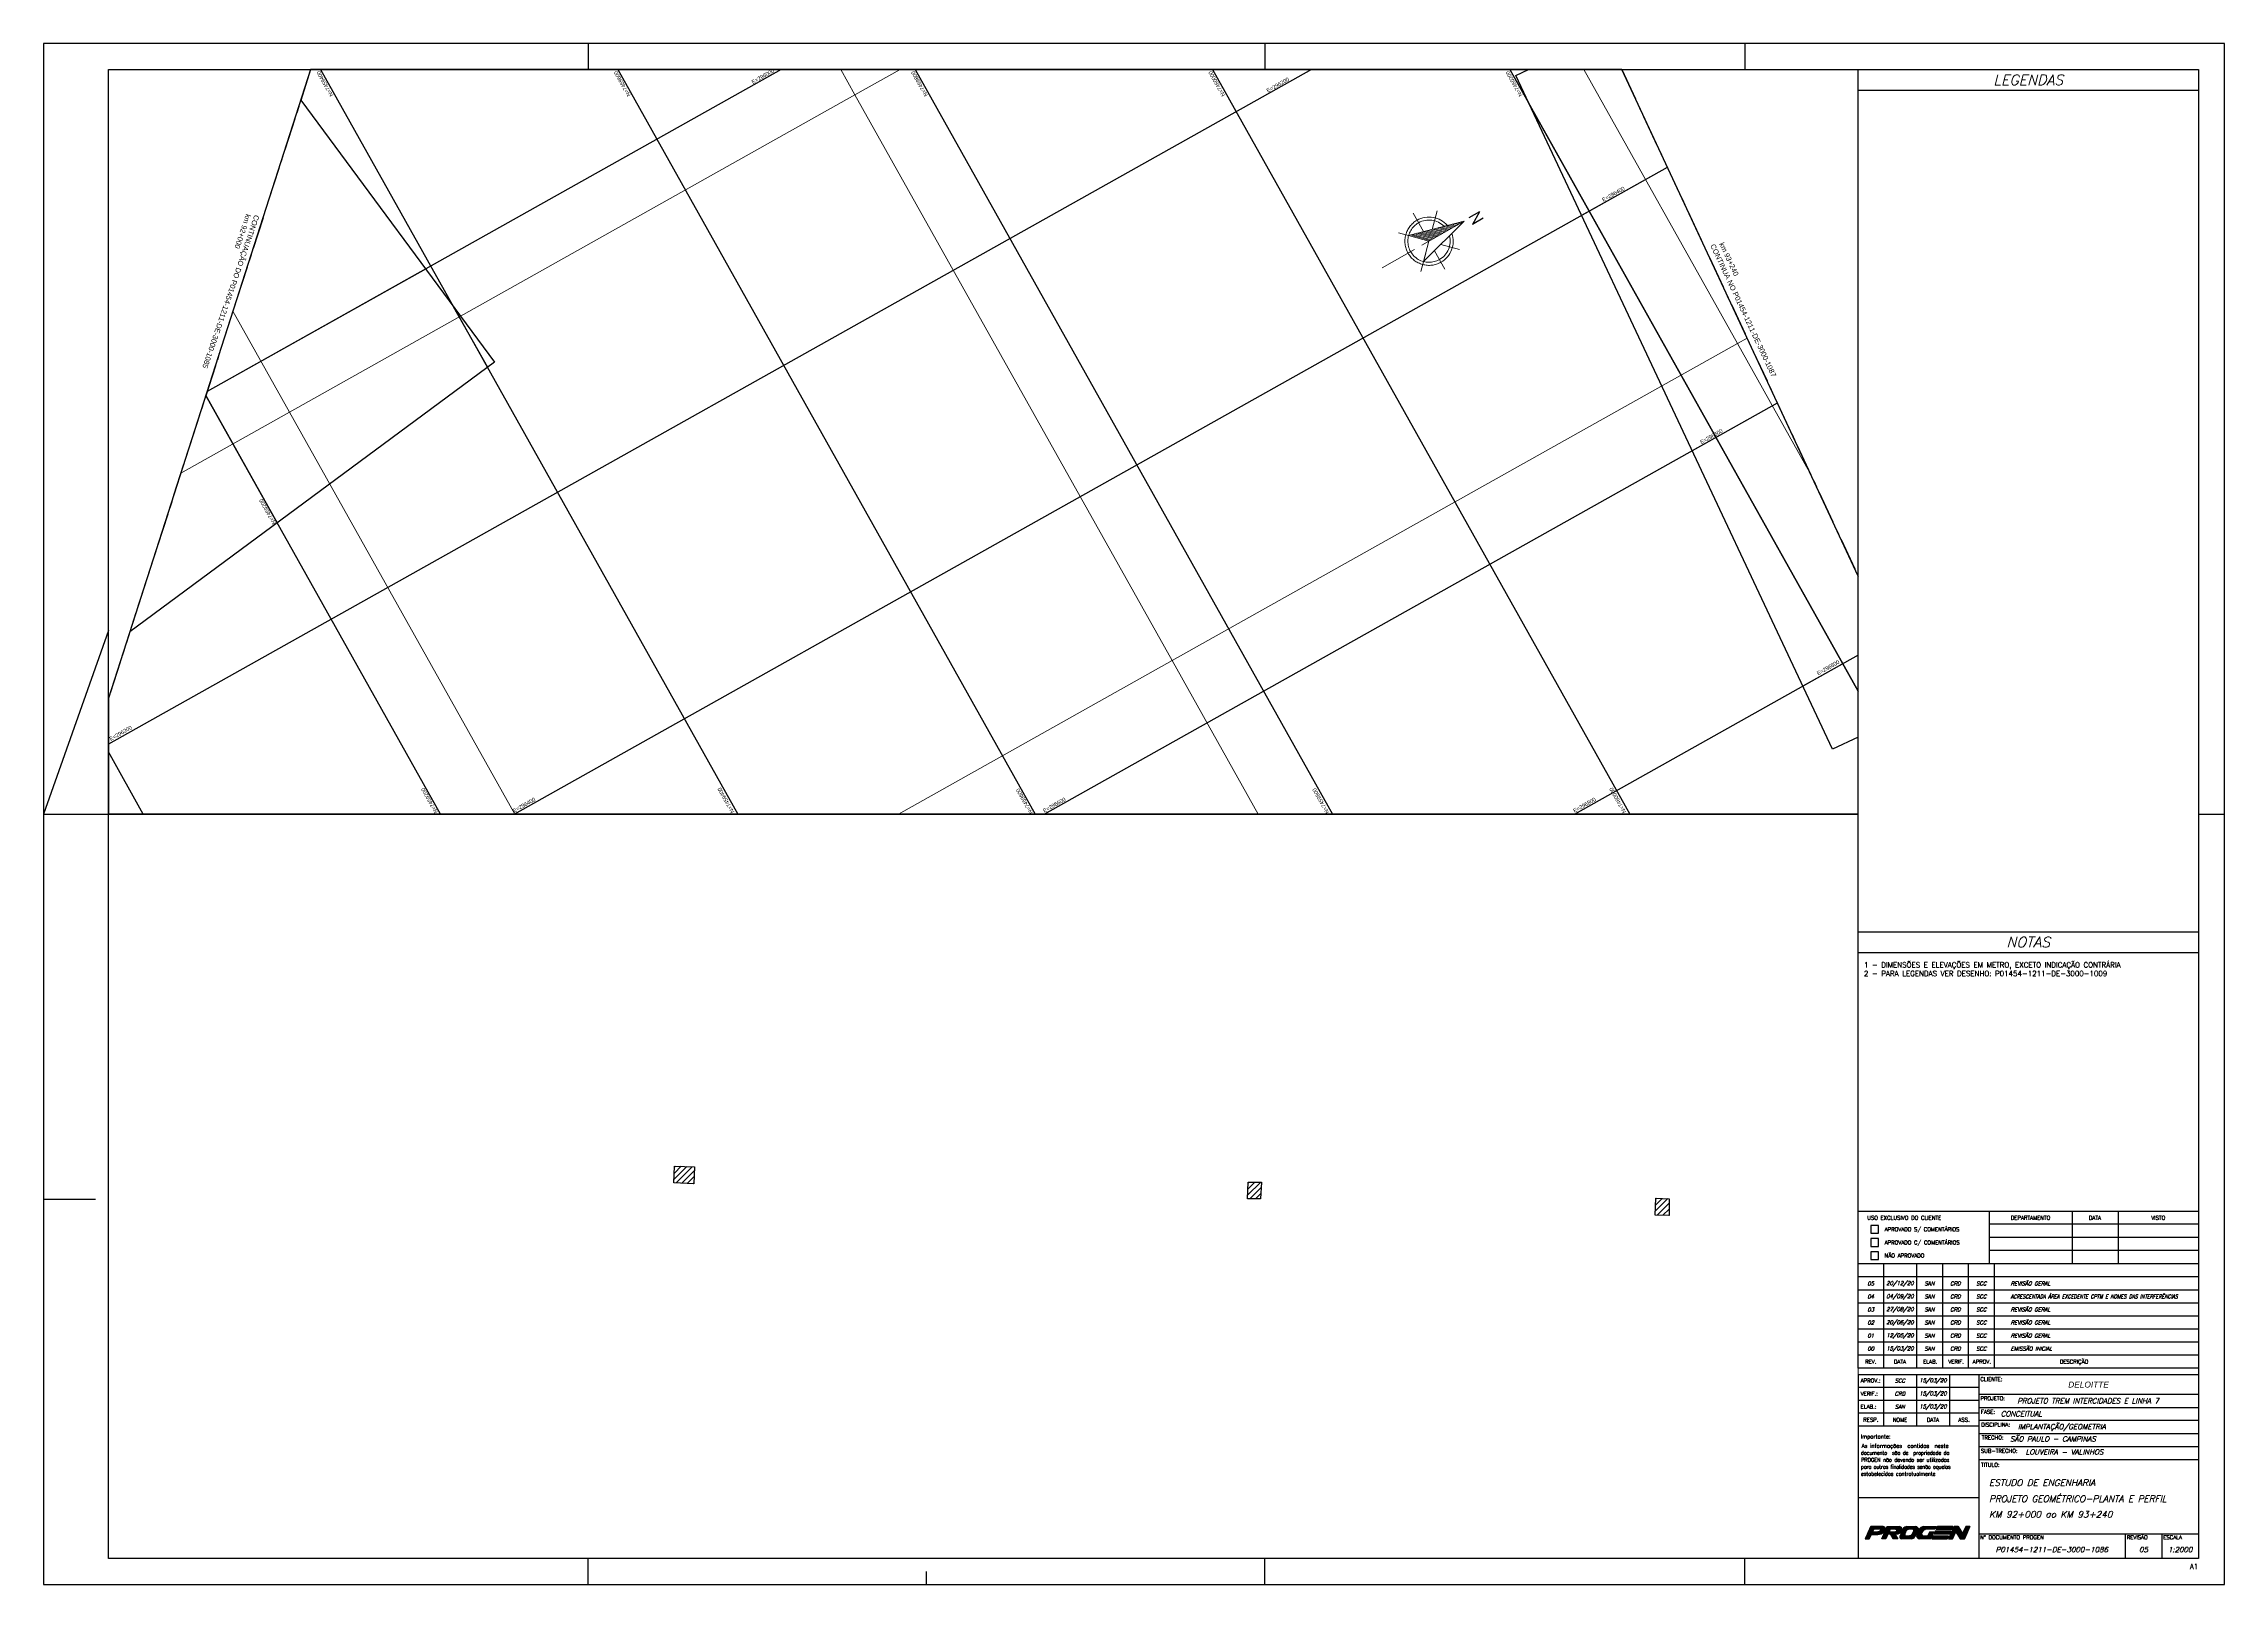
# Paper-space layout 'P01454-1211-DE-3000-1086' of a CAD drawing. Header units: metres, sheet in millimetres. Extents: x 0 to 841, y 0 to 594.
# The model-space entities are those that its viewports show. They can reach past a viewport. Long polylines and large blocks are cut down to what shows.
import ezdxf
from ezdxf.enums import TextEntityAlignment as Align

# ---------------------------------------------------------------- set-up
doc = ezdxf.new("R2010")
doc.units = ezdxf.units.M
doc.header["$LTSCALE"] = 10
doc.linetypes.add('CENTER', pattern=[2, 1.25, -0.25, 0.25, -0.25])
for name, color, linetype in [('A-ARTICULAÇÃO', 255, 'Continuous'), ('A-FORMATO', 3, 'Continuous'), ('D-FORMATO', 1, 'Continuous'), ('F-HZ-AMV', 3, 'Continuous'), ('f-malha-txt', 7, 'Continuous'), ('F-SC-MALHA', 8, 'Continuous'), ('F-SC-MALHA-TXT', 8, 'Continuous'), ('JACARÉ', 7, 'Continuous'), ('LOGO_PROGEN', 156, 'Continuous'), ('U-VT-OAE', 130, 'Continuous')]:
    doc.layers.add(name, color=color, linetype=linetype)
for name, color, linetype, lineweight in [('A-IMAGENS', 255, 'Continuous', 0), ('A-NORTE', 2, 'Continuous', 9), ('F-VT-OAE', 50, 'Continuous', 0)]:
    doc.layers.add(name, color=color, linetype=linetype, lineweight=lineweight)
doc.layers.add('A-VIEWPORTS', color=2, linetype='Continuous', plot=False)
doc.styles.add('Arial', font='arial.ttf')
doc.styles.add('R200', font='simplex.shx', dxfattribs={"height": 5})
doc.styles.add('ROMANS', font='romans.shx', dxfattribs={"height": 4})
doc.styles.get("Standard").update_dxf_attribs({"font": 'arial.ttf'})
picture_1 = doc.add_image_def('image2.jpg', size_in_pixel=(5000, 5000))
picture_2 = doc.add_image_def('image3.jpg', size_in_pixel=(5000, 5000))
picture_3 = doc.add_image_def('image4.jpg', size_in_pixel=(5000, 5000))
picture_4 = doc.add_image_def('image5.jpg', size_in_pixel=(5000, 5000))
picture_5 = doc.add_image_def('image10.jpg', size_in_pixel=(5000, 5000))
picture_6 = doc.add_image_def('image11.jpg', size_in_pixel=(5000, 5000))
picture_7 = doc.add_image_def('image28.jpg', size_in_pixel=(5000, 5000))
picture_8 = doc.add_image_def('image61.jpg', size_in_pixel=(5000, 5000))

# ---------------------------------------------------------------- blocks, each defined once
blk = doc.blocks.new('*U26')
at = {"layer": 'LOGO_PROGEN', "linetype": 'Continuous'}
for p, q in [((10.23201155976596, 11.12243687586726), (9.449372769181538, 9.405401184820676)), ((10.51585302812274, 11.74515828660098), (10.23201155976596, 11.12243687586726)), ((10.68024058126292, 12.10580907378562), (10.51585302812274, 11.74515828660098)), ((11.12189871935227, 13.07476537324828), (10.68024058126292, 12.10580907378562)), ((11.79058077671016, 11.12243687586726), (11.02052487489436, 9.405401184820676)), ((11.19456433152588, 13.23418687281474), (11.12189871935227, 13.07476537324828)), ((11.4758102895819, 13.85121397874716), (11.19456433152588, 13.23418687281474)), ((11.59199719100752, 14.10611708217106), (11.4758102895819, 13.85121397874716)), ((12.73788978619404, 13.07476537324828), (12.30387265550098, 12.10580907378562)), ((12.81882178144769, 11.12243687586726), (13.8611015577585, 9.405401184820676)), ((14.53087696798366, 11.12243687586726), (15.67080494448237, 9.405401184820676)), ((14.78909568205381, 13.07476537324828), (15.13167346706555, 12.93286500852868)), ((15.13167346706555, 12.2477094385052), (14.78909568205381, 12.10580907378562)), ((16.54556912791128, 11.74515828660098), (15.04500203141692, 11.12243687586726)), ((15.13167346706555, 12.93286500852868), (15.27357383178514, 12.59028722351695)), ((15.27357383178514, 12.59028722351695), (15.13167346706555, 12.2477094385052)), ((16.25210831148981, 14.10611708217106), (16.89111785910952, 13.85121397874716)), ((16.7029611760934, 12.10580907378562), (16.54556912791128, 11.74515828660098)), ((16.76488808665237, 12.2477094385052), (16.7029611760934, 12.10580907378562)), ((16.91439287399971, 12.59028722351695), (16.76488808665237, 12.2477094385052)), ((16.89111785910952, 13.85121397874716), (17.19539790220957, 13.23418687281474)), ((17.06389766134704, 12.93286500852868), (16.91439287399971, 12.59028722351695)), ((17.12582457190602, 13.07476537324828), (17.06389766134704, 12.93286500852868)), ((17.19539790220957, 13.23418687281474), (17.12582457190602, 13.07476537324828))]:
    blk.add_line(p, q, dxfattribs=at)
for points in [[(10.23201155976596, 11.12243687586726), (9.449372769181538, 9.405401184820676), (11.02052487489436, 9.405401184820676)], [(10.51585302812274, 11.74515828660098), (10.23201155976596, 11.12243687586726), (15.04500203141692, 11.12243687586726)], [(10.68024058126292, 12.10580907378562), (10.51585302812274, 11.74515828660098), (16.54556912791128, 11.74515828660098)], [(11.12189871935227, 13.07476537324828), (10.68024058126292, 12.10580907378562), (12.30387265550098, 12.10580907378562)], [(11.19456433152588, 13.23418687281474), (11.12189871935227, 13.07476537324828), (17.12582457190602, 13.07476537324828)], [(11.4758102895819, 13.85121397874716), (11.19456433152588, 13.23418687281474), (17.19539790220957, 13.23418687281474)], [(11.59199719100752, 14.10611708217106), (11.4758102895819, 13.85121397874716), (16.89111785910952, 13.85121397874716)], [(12.81882178144769, 11.12243687586726), (13.8611015577585, 9.405401184820676), (15.67080494448237, 9.405401184820676)], [(14.78909568205381, 13.07476537324828), (15.13167346706555, 12.93286500852868), (17.06389766134704, 12.93286500852868)], [(15.13167346706555, 12.2477094385052), (14.78909568205381, 12.10580907378562), (16.7029611760934, 12.10580907378562)], [(15.13167346706555, 12.93286500852868), (15.27357383178514, 12.59028722351695), (16.91439287399971, 12.59028722351695)], [(15.27357383178514, 12.59028722351695), (15.13167346706555, 12.2477094385052), (16.76488808665237, 12.2477094385052)]]:
    blk.add_solid(points, dxfattribs=at)
at = {"layer": 'LOGO_PROGEN', "linetype": 'Continuous', "extrusion": (0, 0, -1)}
for points in [[(-10.23201155976596, 11.12243687586726), (-11.79058077671016, 11.12243687586726), (-11.02052487489436, 9.405401184820676)], [(-10.51585302812274, 11.74515828660098), (-16.54556912791128, 11.74515828660098), (-15.04500203141692, 11.12243687586726)], [(-10.68024058126292, 12.10580907378562), (-16.7029611760934, 12.10580907378562), (-16.54556912791128, 11.74515828660098)], [(-11.12189871935227, 13.07476537324828), (-12.73788978619404, 13.07476537324828), (-12.30387265550098, 12.10580907378562)], [(-11.19456433152588, 13.23418687281474), (-17.19539790220957, 13.23418687281474), (-17.12582457190602, 13.07476537324828)], [(-11.4758102895819, 13.85121397874716), (-16.89111785910952, 13.85121397874716), (-17.19539790220957, 13.23418687281474)], [(-11.59199719100752, 14.10611708217106), (-16.25210831148981, 14.10611708217106), (-16.89111785910952, 13.85121397874716)], [(-12.81882178144769, 11.12243687586726), (-14.53087696798366, 11.12243687586726), (-15.67080494448237, 9.405401184820676)], [(-14.78909568205381, 13.07476537324828), (-17.12582457190602, 13.07476537324828), (-17.06389766134704, 12.93286500852868)], [(-15.13167346706555, 12.93286500852868), (-17.06389766134704, 12.93286500852868), (-16.91439287399971, 12.59028722351695)], [(-15.13167346706555, 12.2477094385052), (-16.76488808665237, 12.2477094385052), (-16.7029611760934, 12.10580907378562)], [(-15.27357383178514, 12.59028722351695), (-16.91439287399971, 12.59028722351695), (-16.76488808665237, 12.2477094385052)]]:
    blk.add_solid(points, dxfattribs=at)
blk = doc.blocks.new('*U27')
at = {"color": 142, "linetype": 'Continuous'}
for p, q in [((30.97692616218956, 14.10611708217107), (30.50960806340209, 13.09750076308603)), ((36.94375016719868, 14.10611708217107), (36.47643206841167, 13.09750076308603))]:
    blk.add_line(p, q, dxfattribs=at)
blk.add_solid([(30.97692616218956, 14.10611708217107), (30.50960806340209, 13.09750076308603), (36.47643206841167, 13.09750076308603)], dxfattribs=at)
at = {"color": 142, "linetype": 'Continuous', "extrusion": (0, 0, -1)}
blk.add_solid([(-30.97692616218956, 14.10611708217107), (-36.94375016719868, 14.10611708217107), (-36.47643206841167, 13.09750076308603)], dxfattribs=at)
blk = doc.blocks.new('*U28')
at = {"color": 142, "linetype": 'Continuous'}
for p, q in [((29.28469802267864, 10.45376781182472), (28.79896257532028, 9.405401184820676)), ((30.13324947460705, 12.28520306806524), (29.66593137581958, 11.27658674898043)), ((35.25152202768776, 10.45376781182472), (34.76578658032988, 9.405401184820676)), ((36.10007347961617, 12.28520306806524), (35.63275538082918, 11.27658674898043))]:
    blk.add_line(p, q, dxfattribs=at)
for points in [[(29.28469802267864, 10.45376781182472), (28.79896257532028, 9.405401184820676), (34.76578658032988, 9.405401184820676)], [(30.13324947460705, 12.28520306806524), (29.66593137581958, 11.27658674898043), (35.63275538082918, 11.27658674898043)]]:
    blk.add_solid(points, dxfattribs=at)
at = {"color": 142, "linetype": 'Continuous', "extrusion": (0, 0, -1)}
for points in [[(-29.28469802267864, 10.45376781182472), (-35.25152202768776, 10.45376781182472), (-34.76578658032988, 9.405401184820676)], [(-30.13324947460705, 12.28520306806524), (-36.10007347961617, 12.28520306806524), (-35.63275538082918, 11.27658674898043)]]:
    blk.add_solid(points, dxfattribs=at)
blk = doc.blocks.new('*U29')
at = {"layer": 'LOGO_PROGEN', "linetype": 'Continuous'}
for p, q in [((36.12671692881735, 11.4624478638251), (35.1736338535593, 9.405401184820672)), ((36.41571630366698, 12.08619748198701), (36.12671692881735, 11.4624478638251)), ((37.35159744042813, 14.10611708217106), (36.41571630366698, 12.08619748198701)), ((37.70477408255949, 11.4624478638251), (36.7672658707188, 9.405401184820672)), ((38.38456594115096, 11.4624478638251), (39.68892456884532, 9.405401184820672)), ((38.98507055537037, 14.10611708217106), (40.2534337048642, 12.08619748198701)), ((41.86491882711513, 14.10611708217106), (40.93290761461033, 12.08619748198701)), ((42.27793308997248, 11.4624478638251), (41.34895728286756, 9.405401184820672)), ((42.55962251922927, 12.08619748198701), (42.27793308997248, 11.4624478638251)), ((43.47183149339616, 14.10611708217106), (42.55962251922927, 12.08619748198701))]:
    blk.add_line(p, q, dxfattribs=at)
for points in [[(36.12671692881735, 11.4624478638251), (35.1736338535593, 9.405401184820672), (36.7672658707188, 9.405401184820672)], [(36.41571630366698, 12.08619748198701), (36.12671692881735, 11.4624478638251), (37.70477408255949, 11.4624478638251)], [(37.35159744042813, 14.10611708217106), (36.41571630366698, 12.08619748198701), (40.2534337048642, 12.08619748198701)], [(37.98905075704035, 12.08619748198701), (38.38456594115096, 11.4624478638251), (40.64510326939306, 11.4624478638251)], [(38.38456594115096, 11.4624478638251), (39.68892456884532, 9.405401184820672), (41.34895728286756, 9.405401184820672)], [(40.93290761461033, 12.08619748198701), (40.64510326939306, 11.4624478638251), (42.27793308997248, 11.4624478638251)], [(41.86491882711513, 14.10611708217106), (40.93290761461033, 12.08619748198701), (42.55962251922927, 12.08619748198701)]]:
    blk.add_solid(points, dxfattribs=at)
at = {"layer": 'LOGO_PROGEN', "linetype": 'Continuous', "extrusion": (0, 0, -1)}
for points in [[(-36.12671692881735, 11.4624478638251), (-37.70477408255949, 11.4624478638251), (-36.7672658707188, 9.405401184820672)], [(-36.41571630366698, 12.08619748198701), (-37.98905075704035, 12.08619748198701), (-37.70477408255949, 11.4624478638251)], [(-37.35159744042813, 14.10611708217106), (-38.98507055537037, 14.10611708217106), (-40.2534337048642, 12.08619748198701)], [(-37.98905075704035, 12.08619748198701), (-40.2534337048642, 12.08619748198701), (-40.64510326939306, 11.4624478638251)], [(-38.38456594115096, 11.4624478638251), (-42.27793308997248, 11.4624478638251), (-41.34895728286756, 9.405401184820672)], [(-40.93290761461033, 12.08619748198701), (-42.55962251922927, 12.08619748198701), (-42.27793308997248, 11.4624478638251)], [(-41.86491882711513, 14.10611708217106), (-43.47183149339616, 14.10611708217106), (-42.55962251922927, 12.08619748198701)]]:
    blk.add_solid(points, dxfattribs=at)
blk = doc.blocks.new('*U30')
at = {"layer": 'LOGO_PROGEN', "linetype": 'Continuous'}
for p, q in [((22.97894539070807, 10.50613546665533), (22.9591062310153, 10.2711115905468)), ((22.9591062310153, 10.2711115905468), (23.36578382244065, 9.647387103664183)), ((23.00507891016646, 10.81572524437686), (22.97894539070807, 10.50613546665533)), ((23.02173710613049, 11.0130659505898), (23.00507891016646, 10.81572524437686)), ((23.24211746347454, 11.48820923938035), (23.02173710613049, 11.0130659505898)), ((23.37101328858152, 11.76611053235762), (23.24211746347454, 11.48820923938035)), ((23.36578382244065, 9.647387103664183), (24.06995831359037, 9.405401184820676)), ((23.76752717103744, 12.62100028946558), (23.37101328858152, 11.76611053235762)), ((23.89459655748897, 12.89496375386329), (23.76752717103744, 12.62100028946558)), ((24.02965875588567, 13.05421903202239), (23.89459655748897, 12.89496375386329)), ((24.02974953772956, 13.05432607520674), (24.02965875588567, 13.05421903202239)), ((24.60037426566747, 13.72716422571055), (24.02974953772956, 13.05432607520674)), ((25.62364086401067, 14.10611708217107), (24.60037426566747, 13.72716422571055)), ((24.88958712992645, 11.76611053235762), (24.82421565895584, 11.48820923938035)), ((24.82421565895584, 11.48820923938035), (24.89794090050188, 11.0130659505898)), ((25.45870676226448, 12.62100028946558), (24.88958712992645, 11.76611053235762)), ((24.89794090050188, 11.0130659505898), (24.92856111881422, 10.81572524437686)), ((24.92856111881422, 10.81572524437686), (25.53459483739698, 10.50613546665533)), ((26.04756232086859, 12.89496375386329), (25.45870676226448, 12.62100028946558)), ((26.38986473694877, 13.05421903202239), (26.04756232086859, 12.89496375386329)), ((30.08175683755553, 13.05432607520674), (26.38986473694877, 13.05421903202239)), ((27.99819904415425, 12.03233121846267), (27.30762483021955, 10.50613546665533)), ((28.50260894177451, 9.647387103664183), (28.39054085240287, 9.405401184820676)), ((28.79146711944575, 10.2711115905468), (28.50260894177451, 9.647387103664183)), ((28.90031095993893, 10.50613546665533), (28.79146711944575, 10.2711115905468)), ((29.60712002853916, 12.03233121846267), (28.90031095993893, 10.50613546665533)), ((30.39250821182962, 13.72716422571055), (30.08175683755553, 13.05432607520674)), ((30.5675281937406, 14.10611708217107), (30.39250821182962, 13.72716422571055))]:
    blk.add_line(p, q, dxfattribs=at)
for points in [[(22.97894539070807, 10.50613546665533), (22.9591062310153, 10.2711115905468), (28.79146711944575, 10.2711115905468)], [(22.9591062310153, 10.2711115905468), (23.36578382244065, 9.647387103664183), (28.50260894177451, 9.647387103664183)], [(23.00507891016646, 10.81572524437686), (22.97894539070807, 10.50613546665533), (25.53459483739698, 10.50613546665533)], [(23.02173710613049, 11.0130659505898), (23.00507891016646, 10.81572524437686), (24.92856111881422, 10.81572524437686)], [(23.24211746347454, 11.48820923938035), (23.02173710613049, 11.0130659505898), (24.89794090050188, 11.0130659505898)], [(23.37101328858152, 11.76611053235762), (23.24211746347454, 11.48820923938035), (24.82421565895584, 11.48820923938035)], [(23.36578382244065, 9.647387103664183), (24.06995831359037, 9.405401184820676), (28.39054085240287, 9.405401184820676)], [(23.76752717103744, 12.62100028946558), (23.37101328858152, 11.76611053235762), (24.88958712992645, 11.76611053235762)], [(23.89459655748897, 12.89496375386329), (23.76752717103744, 12.62100028946558), (25.45870676226448, 12.62100028946558)], [(24.02965875588567, 13.05421903202239), (23.89459655748897, 12.89496375386329), (26.04756232086859, 12.89496375386329)], [(24.02974953772956, 13.05432607520674), (24.02965875588567, 13.05421903202239), (26.38986473694877, 13.05421903202239)], [(24.60037426566747, 13.72716422571055), (24.02974953772956, 13.05432607520674), (30.08175683755553, 13.05432607520674)], [(25.62364086401067, 14.10611708217107), (24.60037426566747, 13.72716422571055), (30.39250821182962, 13.72716422571055)], [(27.99819904415425, 12.03233121846267), (27.30762483021955, 10.50613546665533), (28.90031095993893, 10.50613546665533)]]:
    blk.add_solid(points, dxfattribs=at)
at = {"layer": 'LOGO_PROGEN', "linetype": 'Continuous', "extrusion": (0, 0, -1)}
for points in [[(-22.9591062310153, 10.2711115905468), (-28.79146711944575, 10.2711115905468), (-28.50260894177451, 9.647387103664183)], [(-22.97894539070807, 10.50613546665533), (-28.90031095993893, 10.50613546665533), (-28.79146711944575, 10.2711115905468)], [(-23.00507891016646, 10.81572524437686), (-24.92856111881422, 10.81572524437686), (-25.53459483739698, 10.50613546665533)], [(-23.02173710613049, 11.0130659505898), (-24.89794090050188, 11.0130659505898), (-24.92856111881422, 10.81572524437686)], [(-23.24211746347454, 11.48820923938035), (-24.82421565895584, 11.48820923938035), (-24.89794090050188, 11.0130659505898)], [(-23.36578382244065, 9.647387103664183), (-28.50260894177451, 9.647387103664183), (-28.39054085240287, 9.405401184820676)], [(-23.37101328858152, 11.76611053235762), (-24.88958712992645, 11.76611053235762), (-24.82421565895584, 11.48820923938035)], [(-23.76752717103744, 12.62100028946558), (-25.45870676226448, 12.62100028946558), (-24.88958712992645, 11.76611053235762)], [(-23.89459655748897, 12.89496375386329), (-26.04756232086859, 12.89496375386329), (-25.45870676226448, 12.62100028946558)], [(-24.02965875588567, 13.05421903202239), (-26.38986473694877, 13.05421903202239), (-26.04756232086859, 12.89496375386329)], [(-24.02974953772956, 13.05432607520674), (-30.08175683755553, 13.05432607520674), (-26.38986473694877, 13.05421903202239)], [(-24.60037426566747, 13.72716422571055), (-30.39250821182962, 13.72716422571055), (-30.08175683755553, 13.05432607520674)], [(-25.62364086401067, 14.10611708217107), (-30.5675281937406, 14.10611708217107), (-30.39250821182962, 13.72716422571055)], [(-27.99819904415425, 12.03233121846267), (-29.60712002853916, 12.03233121846267), (-28.90031095993893, 10.50613546665533)]]:
    blk.add_solid(points, dxfattribs=at)
blk = doc.blocks.new('*U31')
at = {"layer": 'LOGO_PROGEN', "linetype": 'Continuous'}
for p, q in [((16.51444197469845, 10.4675882435481), (16.44687058606119, 9.957199242898424)), ((16.44687058606119, 9.957199242898424), (16.62828716168163, 9.689841625943764)), ((16.52133163246254, 10.48245824595506), (16.51444197469845, 10.4675882435481)), ((16.66894078638359, 10.801044240971), (16.52133163246254, 10.48245824595506)), ((16.62828716168163, 9.689841625943764), (16.73595030427032, 9.531176073262461)), ((16.90273641850778, 11.3056471880925), (16.66894078638359, 10.801044240971)), ((16.73595030427032, 9.531176073262461), (17.23519323309756, 9.405401184820676)), ((17.4857407629272, 12.56395003877367), (16.90273641850778, 11.3056471880925)), ((17.65819923542692, 12.93616851304015), (17.4857407629272, 12.56395003877367)), ((17.720032330015, 13.06962336621814), (17.65819923542692, 12.93616851304015)), ((17.84093501202888, 13.33056857338388), (17.720032330015, 13.06962336621814)), ((17.89437516368571, 13.44590887198421), (17.84093501202888, 13.33056857338388)), ((18.40155055085469, 13.89895013359829), (17.89437516368571, 13.44590887198421)), ((18.32301932133578, 11.3056471880925), (18.32003082977145, 10.801044240971)), ((18.32003082977145, 10.801044240971), (18.7113568180539, 10.48245824595506)), ((18.9349452796996, 12.56395003877367), (18.32301932133578, 11.3056471880925)), ((18.4082783854716, 13.90495986269769), (18.40155055085469, 13.89895013359829)), ((19.06733840283777, 14.10611708217107), (18.4082783854716, 13.90495986269769)), ((19.38131071317403, 12.93616851304015), (18.9349452796996, 12.56395003877367)), ((19.94697712984498, 13.06962336621814), (19.38131071317403, 12.93616851304015)), ((20.18729655542056, 10.48392318014726), (20.18233313697237, 10.48245824595506)), ((20.77791428995521, 10.65824177183369), (20.18729655542056, 10.48392318014726)), ((21.20588454945181, 9.531176073262461), (20.77777325249053, 9.405401184820676)), ((21.18259744163605, 11.12924952602077), (20.77791428995521, 10.65824177183369)), ((21.79452424958072, 12.45811179560257), (21.18259744163605, 11.12924952602077)), ((21.74594875768135, 9.689841625943764), (21.20588454945181, 9.531176073262461)), ((21.45325778437154, 13.06962336621814), (21.77931236207082, 12.8506036225606)), ((21.95559059800038, 9.957199242898424), (21.74594875768135, 9.689841625943764)), ((21.77931236207082, 12.8506036225606), (21.785618667718, 12.68789051919282)), ((21.785618667718, 12.68789051919282), (21.79452424958072, 12.45811179560257)), ((22.35579946653219, 10.4675882435481), (21.95559059800038, 9.957199242898424)), ((22.36745940989065, 10.48245824595506), (22.35579946653219, 10.4675882435481)), ((22.36860810168218, 10.48392318014726), (22.36745940989065, 10.48245824595506)), ((22.44933822173059, 10.65824177183369), (22.36860810168218, 10.48392318014726)), ((22.66747050567912, 11.12924952602077), (22.44933822173059, 10.65824177183369)), ((22.57119924301787, 14.10611708217107), (23.17574490744201, 13.90495986269769)), ((23.28289086625725, 12.45811179560257), (22.66747050567912, 11.12924952602077)), ((23.17574490744201, 13.90495986269769), (23.19380618150874, 13.89895013359829)), ((23.19380618150874, 13.89895013359829), (23.45514378374366, 13.44590887198421)), ((23.38930558519543, 12.68789051919282), (23.28289086625725, 12.45811179560257)), ((23.42281961373923, 12.8506036225606), (23.38930558519543, 12.68789051919282)), ((23.46793112466654, 13.06962336621814), (23.42281961373923, 12.8506036225606)), ((23.45514378374366, 13.44590887198421), (23.521678026055, 13.33056857338388)), ((23.521678026055, 13.33056857338388), (23.46793112466654, 13.06962336621814))]:
    blk.add_line(p, q, dxfattribs=at)
for points in [[(16.51444197469845, 10.4675882435481), (16.44687058606119, 9.957199242898424), (21.95559059800038, 9.957199242898424)], [(16.44687058606119, 9.957199242898424), (16.62828716168163, 9.689841625943764), (21.74594875768135, 9.689841625943764)], [(16.52133163246254, 10.48245824595506), (16.51444197469845, 10.4675882435481), (22.35579946653219, 10.4675882435481)], [(16.66894078638359, 10.801044240971), (16.52133163246254, 10.48245824595506), (18.7113568180539, 10.48245824595506)], [(16.62828716168163, 9.689841625943764), (16.73595030427032, 9.531176073262461), (21.20588454945181, 9.531176073262461)], [(16.90273641850778, 11.3056471880925), (16.66894078638359, 10.801044240971), (18.32003082977145, 10.801044240971)], [(16.73595030427032, 9.531176073262461), (17.23519323309756, 9.405401184820676), (20.77777325249053, 9.405401184820676)], [(17.4857407629272, 12.56395003877367), (16.90273641850778, 11.3056471880925), (18.32301932133578, 11.3056471880925)], [(17.65819923542692, 12.93616851304015), (17.4857407629272, 12.56395003877367), (18.9349452796996, 12.56395003877367)], [(17.720032330015, 13.06962336621814), (17.65819923542692, 12.93616851304015), (19.38131071317403, 12.93616851304015)], [(17.84093501202888, 13.33056857338388), (17.720032330015, 13.06962336621814), (23.46793112466654, 13.06962336621814)], [(17.89437516368571, 13.44590887198421), (17.84093501202888, 13.33056857338388), (23.521678026055, 13.33056857338388)], [(18.40155055085469, 13.89895013359829), (17.89437516368571, 13.44590887198421), (23.45514378374366, 13.44590887198421)], [(18.4082783854716, 13.90495986269769), (18.40155055085469, 13.89895013359829), (23.19380618150874, 13.89895013359829)], [(19.06733840283777, 14.10611708217107), (18.4082783854716, 13.90495986269769), (23.17574490744201, 13.90495986269769)], [(20.18729655542056, 10.48392318014726), (20.18233313697237, 10.48245824595506), (22.36745940989065, 10.48245824595506)], [(20.77791428995521, 10.65824177183369), (20.18729655542056, 10.48392318014726), (22.36860810168218, 10.48392318014726)], [(21.18259744163605, 11.12924952602077), (20.77791428995521, 10.65824177183369), (22.44933822173059, 10.65824177183369)], [(21.79452424958072, 12.45811179560257), (21.18259744163605, 11.12924952602077), (22.66747050567912, 11.12924952602077)], [(21.45325778437154, 13.06962336621814), (21.77931236207082, 12.8506036225606), (23.42281961373923, 12.8506036225606)], [(21.77931236207082, 12.8506036225606), (21.785618667718, 12.68789051919282), (23.38930558519543, 12.68789051919282)], [(21.785618667718, 12.68789051919282), (21.79452424958072, 12.45811179560257), (23.28289086625725, 12.45811179560257)]]:
    blk.add_solid(points, dxfattribs=at)
at = {"layer": 'LOGO_PROGEN', "linetype": 'Continuous', "extrusion": (0, 0, -1)}
for points in [[(-16.44687058606119, 9.957199242898424), (-21.95559059800038, 9.957199242898424), (-21.74594875768135, 9.689841625943764)], [(-16.51444197469845, 10.4675882435481), (-22.35579946653219, 10.4675882435481), (-21.95559059800038, 9.957199242898424)], [(-16.52133163246254, 10.48245824595506), (-22.36745940989065, 10.48245824595506), (-22.35579946653219, 10.4675882435481)], [(-16.62828716168163, 9.689841625943764), (-21.74594875768135, 9.689841625943764), (-21.20588454945181, 9.531176073262461)], [(-16.66894078638359, 10.801044240971), (-18.32003082977145, 10.801044240971), (-18.7113568180539, 10.48245824595506)], [(-16.73595030427032, 9.531176073262461), (-21.20588454945181, 9.531176073262461), (-20.77777325249053, 9.405401184820676)], [(-16.90273641850778, 11.3056471880925), (-18.32301932133578, 11.3056471880925), (-18.32003082977145, 10.801044240971)], [(-17.4857407629272, 12.56395003877367), (-18.9349452796996, 12.56395003877367), (-18.32301932133578, 11.3056471880925)], [(-17.65819923542692, 12.93616851304015), (-19.38131071317403, 12.93616851304015), (-18.9349452796996, 12.56395003877367)], [(-17.720032330015, 13.06962336621814), (-19.94697712984498, 13.06962336621814), (-19.38131071317403, 12.93616851304015)], [(-17.84093501202888, 13.33056857338388), (-23.521678026055, 13.33056857338388), (-23.46793112466654, 13.06962336621814)], [(-17.89437516368571, 13.44590887198421), (-23.45514378374366, 13.44590887198421), (-23.521678026055, 13.33056857338388)], [(-18.40155055085469, 13.89895013359829), (-23.19380618150874, 13.89895013359829), (-23.45514378374366, 13.44590887198421)], [(-18.4082783854716, 13.90495986269769), (-23.17574490744201, 13.90495986269769), (-23.19380618150874, 13.89895013359829)], [(-19.06733840283777, 14.10611708217107), (-22.57119924301787, 14.10611708217107), (-23.17574490744201, 13.90495986269769)], [(-20.18729655542056, 10.48392318014726), (-22.36860810168218, 10.48392318014726), (-22.36745940989065, 10.48245824595506)], [(-20.77791428995521, 10.65824177183369), (-22.44933822173059, 10.65824177183369), (-22.36860810168218, 10.48392318014726)], [(-21.18259744163605, 11.12924952602077), (-22.66747050567912, 11.12924952602077), (-22.44933822173059, 10.65824177183369)], [(-21.45325778437154, 13.06962336621814), (-23.46793112466654, 13.06962336621814), (-23.42281961373923, 12.8506036225606)], [(-21.77931236207082, 12.8506036225606), (-23.42281961373923, 12.8506036225606), (-23.38930558519543, 12.68789051919282)], [(-21.785618667718, 12.68789051919282), (-23.38930558519543, 12.68789051919282), (-23.28289086625725, 12.45811179560257)], [(-21.79452424958072, 12.45811179560257), (-23.28289086625725, 12.45811179560257), (-22.66747050567912, 11.12924952602077)]]:
    blk.add_solid(points, dxfattribs=at)
blk = doc.blocks.new('*U32')
at = {"layer": 'LOGO_PROGEN', "linetype": 'Continuous'}
for p, q in [((3.802070659520592, 11.07842606662223), (3.028168506603832, 9.405401184820676)), ((3.918777567850613, 11.3307235447703), (3.802070659520592, 11.07842606662223)), ((4.273471589304241, 12.09750255046458), (3.918777567850613, 11.3307235447703)), ((4.738040624521921, 13.10180981631777), (4.273471589304241, 12.09750255046458)), ((5.365181218885481, 11.07842606662223), (4.624326327873403, 9.405401184820676)), ((4.928337795050526, 13.5131950282995), (4.738040624521921, 13.10180981631777)), ((5.124949422299894, 13.938230858992), (4.928337795050526, 13.5131950282995)), ((5.20260965973966, 14.10611708217107), (5.124949422299894, 13.938230858992)), ((6.370169020391129, 13.10180981631777), (5.867675206206512, 12.09750255046458)), ((9.26147550311499, 11.3307235447703), (8.010664944449672, 11.07842606662223)), ((8.129839496726582, 12.12089768863177), (8.025444254333706, 12.09750255046458)), ((8.61376317126295, 12.22934574592491), (8.129839496726582, 12.12089768863177)), ((9.089548618932312, 12.59965640468597), (8.61376317126295, 12.22934574592491)), ((8.836933824157025, 13.10180981631777), (9.043267527330668, 13.03005822545503)), ((9.043267527330668, 13.03005822545503), (9.05490521165758, 13.02601127456154)), ((9.05490521165758, 13.02601127456154), (9.158615636108548, 12.81985334344686)), ((9.158615636108548, 12.81985334344686), (9.089548618932312, 12.59965640468597)), ((10.23371278218892, 12.09750255046458), (9.26147550311499, 11.3307235447703)), ((10.06383047139343, 14.10611708217107), (10.52487142081031, 13.938230858992)), ((10.26337664270977, 12.12089768863177), (10.23371278218892, 12.09750255046458)), ((10.31360091654994, 12.22934574592491), (10.26337664270977, 12.12089768863177)), ((10.48509853850621, 12.59965640468597), (10.31360091654994, 12.22934574592491)), ((10.58707575808149, 12.81985334344686), (10.48509853850621, 12.59965640468597)), ((10.52487142081031, 13.938230858992), (10.77000216877981, 13.5131950282995)), ((10.68255125709057, 13.02601127456154), (10.58707575808149, 12.81985334344686)), ((10.68442547388122, 13.03005822545503), (10.68255125709057, 13.02601127456154)), ((10.69713463609697, 13.10180981631777), (10.68442547388122, 13.03005822545503)), ((10.77000216877981, 13.5131950282995), (10.69713463609697, 13.10180981631777))]:
    blk.add_line(p, q, dxfattribs=at)
for points in [[(3.802070659520592, 11.07842606662223), (3.028168506603832, 9.405401184820676), (4.624326327873403, 9.405401184820676)], [(3.918777567850613, 11.3307235447703), (3.802070659520592, 11.07842606662223), (8.010664944449672, 11.07842606662223)], [(4.273471589304241, 12.09750255046458), (3.918777567850613, 11.3307235447703), (9.26147550311499, 11.3307235447703)], [(4.738040624521921, 13.10180981631777), (4.273471589304241, 12.09750255046458), (5.867675206206512, 12.09750255046458)], [(4.928337795050526, 13.5131950282995), (4.738040624521921, 13.10180981631777), (10.69713463609697, 13.10180981631777)], [(5.124949422299894, 13.938230858992), (4.928337795050526, 13.5131950282995), (10.77000216877981, 13.5131950282995)], [(5.20260965973966, 14.10611708217107), (5.124949422299894, 13.938230858992), (10.52487142081031, 13.938230858992)], [(8.129839496726582, 12.12089768863177), (8.025444254333706, 12.09750255046458), (10.23371278218892, 12.09750255046458)], [(8.61376317126295, 12.22934574592491), (8.129839496726582, 12.12089768863177), (10.26337664270977, 12.12089768863177)], [(9.089548618932312, 12.59965640468597), (8.61376317126295, 12.22934574592491), (10.31360091654994, 12.22934574592491)], [(8.836933824157025, 13.10180981631777), (9.043267527330668, 13.03005822545503), (10.68442547388122, 13.03005822545503)], [(9.043267527330668, 13.03005822545503), (9.05490521165758, 13.02601127456154), (10.68255125709057, 13.02601127456154)], [(9.05490521165758, 13.02601127456154), (9.158615636108548, 12.81985334344686), (10.58707575808149, 12.81985334344686)], [(9.158615636108548, 12.81985334344686), (9.089548618932312, 12.59965640468597), (10.48509853850621, 12.59965640468597)]]:
    blk.add_solid(points, dxfattribs=at)
at = {"layer": 'LOGO_PROGEN', "linetype": 'Continuous', "extrusion": (0, 0, -1)}
for points in [[(-3.802070659520592, 11.07842606662223), (-5.365181218885481, 11.07842606662223), (-4.624326327873403, 9.405401184820676)], [(-3.918777567850613, 11.3307235447703), (-9.26147550311499, 11.3307235447703), (-8.010664944449672, 11.07842606662223)], [(-4.273471589304241, 12.09750255046458), (-10.23371278218892, 12.09750255046458), (-9.26147550311499, 11.3307235447703)], [(-4.738040624521921, 13.10180981631777), (-6.370169020391129, 13.10180981631777), (-5.867675206206512, 12.09750255046458)], [(-4.928337795050526, 13.5131950282995), (-10.77000216877981, 13.5131950282995), (-10.69713463609697, 13.10180981631777)], [(-5.124949422299894, 13.938230858992), (-10.52487142081031, 13.938230858992), (-10.77000216877981, 13.5131950282995)], [(-5.20260965973966, 14.10611708217107), (-10.06383047139343, 14.10611708217107), (-10.52487142081031, 13.938230858992)], [(-8.129839496726582, 12.12089768863177), (-10.26337664270977, 12.12089768863177), (-10.23371278218892, 12.09750255046458)], [(-8.61376317126295, 12.22934574592491), (-10.31360091654994, 12.22934574592491), (-10.26337664270977, 12.12089768863177)], [(-8.836933824157025, 13.10180981631777), (-10.69713463609697, 13.10180981631777), (-10.68442547388122, 13.03005822545503)], [(-9.043267527330668, 13.03005822545503), (-10.68442547388122, 13.03005822545503), (-10.68255125709057, 13.02601127456154)], [(-9.05490521165758, 13.02601127456154), (-10.68255125709057, 13.02601127456154), (-10.58707575808149, 12.81985334344686)], [(-9.089548618932312, 12.59965640468597), (-10.48509853850621, 12.59965640468597), (-10.31360091654994, 12.22934574592491)], [(-9.158615636108548, 12.81985334344686), (-10.58707575808149, 12.81985334344686), (-10.48509853850621, 12.59965640468597)]]:
    blk.add_solid(points, dxfattribs=at)
blk = doc.blocks.new('NOVO_LOGO_PROGEN')
at = {"color": 142}
for points in [[(29.28469802267864, 10.45376781182472), (28.79896257532028, 9.405401184820676), (34.76578658032986, 9.405401184820676), (35.25152202768778, 10.45376781182472), (29.28469802267864, 10.45376781182472)], [(30.13324947460705, 12.28520306806524), (29.66593137581958, 11.27658674898043), (35.63275538082918, 11.27658674898043), (36.10007347961619, 12.28520306806524), (30.13324947460705, 12.28520306806524)], [(30.97692616218956, 14.10611708217107), (30.50960806340209, 13.09750076308603), (36.47643206841167, 13.09750076308603), (36.94375016719869, 14.10611708217107), (30.97692616218956, 14.10611708217107)]]:
    blk.add_lwpolyline(points, close=True, dxfattribs=at)
at = {"layer": 'LOGO_PROGEN'}
for p, q in [((9.449372769181538, 9.405401184820676), (11.59199719100752, 14.10611708217107)), ((11.02052487489436, 9.405401184820676), (9.449372769181538, 9.405401184820676)), ((11.79058077671016, 11.12243687586726), (11.02052487489436, 9.405401184820676)), ((11.59199719100752, 14.10611708217107), (16.25210831148979, 14.10611708217107)), ((12.81882178144769, 11.12243687586726), (11.79058077671016, 11.12243687586726)), ((13.8611015577585, 9.405401184820676), (12.81882178144769, 11.12243687586726)), ((15.67080494448237, 9.405401184820676), (13.8611015577585, 9.405401184820676)), ((15.04745301205639, 11.12243687586726), (14.53087696798366, 11.12243687586726)), ((14.53087696798366, 11.12243687586726), (15.67080494448237, 9.405401184820676)), ((16.51444197469845, 10.4675882435481), (17.89437516368571, 13.44590887198421)), ((20.77777325249053, 9.405401184820676), (17.23519323309756, 9.405401184820676)), ((19.06733840283777, 14.10611708217107), (22.57119924301787, 14.10611708217107)), ((23.38930558519543, 12.68789051919282), (22.36860810168218, 10.48392318014726)), ((24.88958712992645, 11.76611053235762), (24.82421565895584, 11.48820923938035))]:
    blk.add_line(p, q, dxfattribs=at)
for points in [[(10.68442547388122, 13.03005822545503, 0.577660724982973), (10.06383047139343, 14.10611708217107), (5.20260965973966, 14.10611708217107), (3.028168506603832, 9.405401184820676), (4.624326327873403, 9.405401184820676), (5.365181218885481, 11.07842606662223), (8.010664944449672, 11.07842606662223, 0.2387685322222264), (10.26337664270977, 12.12089768863177)], [(6.370169020391129, 13.10180981631777), (5.867675206206512, 12.09750255046458), (8.025444254333706, 12.09750255046458, 0.2241015742762504), (9.089548618932438, 12.59965640468612, 0.6163441640854713), (8.867860669830407, 13.10180981631777), (6.370169020391129, 13.10180981631777)], [(12.73788978619404, 13.07476537324828), (12.30387265550098, 12.10580907378562), (14.78909568205381, 12.10580907378562, 0.9999999999999998), (14.78909568205381, 13.07476537324828), (12.73788978619404, 13.07476537324828)]]:
    blk.add_lwpolyline(points, format="xyb", close=True, dxfattribs=at)
for points in [[(18.9349452796996, 12.56395003877367), (18.32301932133578, 11.3056471880925, 0.4790084750445305), (18.7113568180539, 10.48245824595506), (20.18233313697237, 10.48245824595506, 0.2951462197860816), (21.18259744163605, 11.12924952602077), (21.79452424958072, 12.45811179560257, 0.5083185750295299), (21.45325778437154, 13.06962336621814), (19.94697712984498, 13.06962336621814, 0.2359250067615953), (18.9349452796996, 12.56395003877367, 1.403299335783354)], [(23.04012004108699, 11.05269982848142, 0.5541687258634109), (24.06995831359018, 9.405401184820676)], [(23.02173710612351, 11.01306595057474), (23.89459655748897, 12.89496375386329, -0.2621376523881786), (25.62364086401067, 14.10611708217107), (30.5675281937406, 14.10611708217107), (30.08175683755553, 13.05432607520674), (26.38986473694877, 13.05421903202239, 0.281061993178755), (24.88958712992645, 11.76611053235762)], [(24.82421565895584, 11.48820923938035, 0.5108457965762736), (25.53459483739698, 10.50613546665533), (27.30762483021955, 10.50613546665533), (27.99819904415425, 12.03233121846267), (29.60712002853916, 12.03233121846267), (28.39054085240287, 9.405401184820676), (24.05396009903734, 9.405401184820676)]]:
    blk.add_lwpolyline(points, format="xyb", dxfattribs=at)
blk.add_lwpolyline([(37.35159744042813, 14.10611708217107), (35.1736338535593, 9.405401184820676), (36.7672658707188, 9.405401184820676), (37.98905075704033, 12.08619748198703), (39.68892456884532, 9.405401184820676), (41.34895728286756, 9.405401184820676), (43.47183149339616, 14.10611708217107), (41.86491882711513, 14.10611708217107), (40.64510326939306, 11.4624478638251), (38.98507055537037, 14.10611708217107), (37.35159744042813, 14.10611708217107)], close=True, dxfattribs=at)
for centre, radius, start, end in [((15.02240871323738, 13.29619314915772), 2.173873683932888, 270.5954923195012, 358.3655076754536), ((16.23961708056594, 13.1463939184357), 0.9598044498022325, 5.248159255330626, 89.25431162796535), ((17.15068710688501, 10.12368706396671), 0.7232398561667664, 151.6080334796702, 276.7099867008297), ((19.19526423459183, 12.50675630129433), 1.604468736322461, 94.57310144934532, 144.1733022429492), ((20.81792334518741, 11.05869193546743), 1.653778200399844, 268.6088479692524, 339.6625334683972), ((22.60993927930848, 13.1833880554417), 0.9235419033160444, 327.5530327969683, 92.4041053487187)]:
    blk.add_arc(centre, radius, start, end, dxfattribs=at)
at = {"color": 142, "linetype": 'Continuous'}
for name in ['*U28', '*U27']:
    blk.add_blockref(name, (0, 0), dxfattribs=at)
at = {"layer": 'LOGO_PROGEN', "linetype": 'Continuous'}
for name in ['*U32', '*U26', '*U31', '*U30', '*U29']:
    blk.add_blockref(name, (0, 0), dxfattribs=at)
blk = doc.blocks.new('NOTA 2')
at = {"color": 2, "insert": (2.24040699832949, -3.804292635809816), "char_height": 2, "width": 139.0062600684946, "attachment_point": 1, "style": 'ROMANS'}
blk.add_mtext('1 - DIMENSÕES E ELEVAÇÕES EM METRO, EXCETO INDICAÇÃO CONTRÁRIA\\P2 - PARA LEGENDAS VER DESENHO: P01454-1211-DE-3000-1009', dxfattribs=at)
blk = doc.blocks.new('FORMATO_A1')
at = {"layer": 'D-FORMATO', "color": 1}
for p, q in [((0, 594), (-840.9999999999998, 594)), ((-840.9999999999998, 594), (-841, 0)), ((-631, 594), (-631, 584)), ((-370, 594), (-370, 584)), ((-185, 594), (-185, 584)), ((0, 0), (0, 594)), ((-815.9999999999998, 367.7142857142862), (-841, 297)), ((-841, 297), (-815.9999999999998, 297)), ((-10, 297), (0, 297)), ((-841, 148.5), (-820.9999999999998, 148.5)), ((-631, 0), (-631, 10)), ((-370, 0), (-370, 10)), ((-185, 0), (-185, 10)), ((-841, 0), (0, 0)), ((-500.5, 0), (-500.5, 5))]:
    blk.add_line(p, q, dxfattribs=at)
at = {"layer": 'D-FORMATO', "color": 6}
for p, q in [((-815.9999999999998, 584), (-10, 584)), ((-815.9999999999998, 10), (-815.9999999999998, 584)), ((-10, 584), (-10, 10)), ((-10, 10), (-815.9999999999998, 10))]:
    blk.add_line(p, q, dxfattribs=at)
at = {"layer": 'D-FORMATO', "color": 4}
for p, q in [((-141.25, 143.8820256094699), (-141.2499999991196, 584)), ((-141.25, 143.8820256094699), (-141.2499999991196, 584)), ((-141.25, 584.0000000000146), (-10, 584)), ((-141.2500043010803, 576.0000013680487), (-10.00000430108025, 576.0000013680342)), ((-141.2500043010803, 251.6227315539086), (-10.00000430113482, 251.6227315539086)), ((-141.2500043010803, 243.6227315539086), (-10.00000430113482, 243.6227315539086)), ((-141.2500000000282, 83.33152948600082), (-141.2499999999071, 143.88202560947)), ((-141.2499999999454, 143.88202560947), (-9.99999999994455, 143.88202560947)), ((-90.7514018387474, 143.88202560947), (-90.75140183878923, 123.5812783614324)), ((-9.999999999988205, 123.5812783613769), (-141.2499999999882, 123.5812783613769)), ((-9.999999999988205, 83.33152948600082), (-141.2500000000282, 83.33152948600082)), ((-10.00000000000003, 80.81906076718911), (-141.25000000001, 80.81906076718911)), ((-141.25, 80.81906076718911), (-141.25, 10)), ((-94.75000000000003, 80.81906076718911), (-94.75000000000003, 10)), ((-94.75000000000003, 60.95427933690821), (-141.25, 60.95427933690821)), ((-141.25, 33.51151826699169), (-94.75000000000003, 33.51151826699169))]:
    blk.add_line(p, q, dxfattribs=at)
at = {"layer": 'D-FORMATO', "color": 3}
for p, q in [((-58.75056214072268, 143.8820256094909), (-58.75056214076542, 123.581278361426)), ((-41.00056214072359, 143.88202560948), (-41.00056214076542, 123.5812783613878)), ((-136.3749999999946, 138.3975259772564), (-136.3749999999946, 135.3975259772564)), ((-133.3749999999946, 138.3975259772564), (-136.3749999999946, 138.3975259772564)), ((-136.3749999999946, 135.3975259772564), (-133.3749999999946, 135.3975259772564)), ((-133.3749999999946, 135.3975259772564), (-133.3749999999946, 138.3975259772564)), ((-9.999999999956373, 138.8068387973812), (-90.7514018387565, 138.8068387973812)), ((-133.3749999999946, 133.3223559772573), (-136.3749999999946, 133.3223559772573)), ((-136.3749999999946, 133.3223559772573), (-136.3749999999946, 130.3223559772573)), ((-136.3749999999946, 130.3223559772573), (-133.3749999999946, 130.3223559772573)), ((-133.3749999999946, 128.2471859772572), (-136.3749999999946, 128.2471859772572)), ((-136.3749999999946, 128.2471859772572), (-136.3749999999946, 125.2471859772572)), ((-133.3749999999946, 130.3223559772573), (-133.3749999999946, 133.3223559772573)), ((-133.3749999999946, 125.2471859772572), (-133.3749999999946, 128.2471859772572)), ((-136.3749999999946, 125.2471859772572), (-133.3749999999946, 125.2471859772572)), ((-131.4999999999882, 123.5812783613769), (-131.4999999999891, 83.33152948600082)), ((-118.7499999999882, 123.5812783613769), (-118.7499999999882, 83.33152948600082)), ((-108.7499999999882, 123.5812783613769), (-108.7499999999882, 83.33152948600082)), ((-98.7499999999882, 123.5812783613769), (-98.7499999999882, 83.33152948600082)), ((-88.7499999999882, 123.5812783613769), (-88.7499999999882, 83.33152948600082)), ((-9.999999999988205, 88.3564669236262), (-141.25, 88.3564669236262)), ((-131.4999999999982, 80.81906076718911), (-131.5, 60.95427933690821)), ((-118.7499999999982, 80.81906076718911), (-118.7499999999991, 60.95427933690821)), ((-106, 80.81906076718911), (-106, 60.95427933690821)), ((-9.999999999879037, 73.21931101668952), (-94.74999999987907, 73.21931101668861)), ((-94.74999999987907, 68.19437357906395), (-9.999999999879037, 68.19437357906395)), ((-94.75000000000003, 65.9792167745328), (-141.25, 65.9792167745328)), ((-9.999999999879037, 63.16943614143861), (-94.74999999987907, 63.16943614143861)), ((-94.74999999987907, 58.14449870381395), (-9.999999999879037, 58.14449870381395)), ((-94.74999999987907, 53.11956126618929), (-9.999999999879037, 53.11956126618929)), ((-94.74999999987907, 48.09462382856464), (-9.999999999879037, 48.09462382856464)), ((-94.74999999987907, 19.46993664043907), (-9.999999999879037, 19.46993664043907)), ((-38.25999999987926, 19.46993664043907), (-38.25999999987994, 10)), ((-24.12999999987915, 19.46993664043907), (-24.12999999987915, 10))]:
    blk.add_line(p, q, dxfattribs=at)
at = {"layer": 'D-FORMATO', "color": 9}
for p, q in [((-9.999999999966377, 133.7316519853798), (-90.7514018387674, 133.7316519853798)), ((-9.999999999977291, 128.6564651733783), (-90.75140183877832, 128.6564651733783)), ((-9.999999999988205, 118.5060915493755), (-141.25, 118.5060915493755)), ((-9.999999999988205, 113.481154111751), (-141.25, 113.481154111751)), ((-9.999999999988205, 108.4562166741257), (-141.25, 108.4562166741257)), ((-9.999999999988205, 103.4312792365013), (-141.25, 103.4312792365013)), ((-9.999999999988205, 98.40634179887604), (-141.25, 98.40634179887604)), ((-9.999999999988205, 93.38140436125148), (-141.25, 93.38140436125148)), ((-141.25000000001, 76.02909164978252), (-94.75000000000003, 76.02909164978252)), ((-141.2499999999882, 71.00415421215803), (-94.75000000001003, 71.00415421215803))]:
    blk.add_line(p, q, dxfattribs=at)
for name, p in [('NOTA 2', (-141.2500043010803, 243.6227315539086)), ('NOVO_LOGO_PROGEN', (-141.6100376961449, 8.180466419186473))]:
    blk.add_blockref(name, p)
at = {"layer": 'D-FORMATO', "color": 6, "style": 'ROMANS', "oblique": 15}
for s, p in [('LEGENDAS', (-75.6250043015209, 580.0000013680487)), ('NOTAS', (-75.62500429971465, 247.6227315539086))]:
    blk.add_text(s, height=4, dxfattribs=at).set_placement(p, align=Align.MIDDLE_CENTER)
at = {"layer": 'D-FORMATO', "color": 3, "style": 'ROMANS'}
blk.add_text('USO EXCLUSIVO DO CLIENTE', height=1.5, dxfattribs=at).set_placement((-123.4463198617878, 141.3444322034252), align=Align.MIDDLE_CENTER)
for s, p in [('APROVADO S/ COMENTÁRIOS', (-131.014389000783, 136.8975259772564)), ('APROVADO C/ COMENTÁRIOS', (-131.014389000783, 131.8223559772573)), ('NÃO APROVADO', (-131.014389000783, 126.7471859772572))]:
    blk.add_text(s, height=1.5, dxfattribs=at).set_placement(p, align=Align.MIDDLE_LEFT)
at = {"layer": 'D-FORMATO', "color": 2, "style": 'ROMANS'}
for s, p in [('DEPARTAMENTO', (-74.75098198973959, 141.3444322034252)), ('DATA', (-49.87556214072814, 141.3444322034252)), ('VISTO', (-25.50028107036636, 141.3444322034252)), ('RESP.', (-136.3749999999882, 63.4667480557203)), ('NOME', (-125.1249999999882, 63.4667480557203)), ('DATA', (-112.3749999999882, 63.4667480557203)), ('ASS.', (-100.3749999999882, 63.4667480557203))]:
    blk.add_text(s, height=1.5, dxfattribs=at).set_placement(p, align=Align.MIDDLE_CENTER)
for s, p in [('APROV.:', (-140.2672618928491, 77.8069683918748)), ('CLIENTE:', (-94.11244877527315, 78.32071574985775)), ('VERIF.:', (-140.2672618928491, 72.78203095425044)), ('ELAB.:', (-140.2672618928491, 67.75709351662499)), ('PROJETO:', (-94.11244877527315, 70.95601217273065)), ('FASE:', (-93.90935617714058, 65.77437844798783)), ('DISCIPLINA:', (-93.79886287438603, 60.82778915392169)), ('Importante:', (-140.2404931952297, 56.25133910745193)), ('SUB-TRECHO:', (-93.90935617714058, 50.69956613511317)), ('TRECHO:', (-93.591549910082, 55.86855861783602)), ('TITULO:', (-93.79886287438603, 45.35682598263867)), ('N%%D DOCUMENTO PROGEN', (-94.16598769753003, 17.39983661540759)), ('REVISÃO', (-37.67598769752931, 17.39983661540759)), ('ESCALA', (-23.5459876975292, 17.39983661540759))]:
    blk.add_text(s, height=1.5, dxfattribs=at).set_placement(p)
at = {"layer": 'D-FORMATO', "color": 9, "style": 'ROMANS'}
for s, width, p in [('documento  são de  propriedade da ', 0.91, (-140.1570031919564, 49.9669537280481)), ('estabelecidas contratualmente', 0.93, (-140.1806431585174, 41.88723040728501)), ('para outras finalidades senão aquelas ', 0.88, (-140.1116390799262, 44.58047151420601)), ('PROGEN não devendo ser utilizadas ', 0.93, (-140.110983213247, 47.27371262112711))]:
    blk.add_text(s, height=1.5, dxfattribs=dict(at, width=width)).set_placement(p)
blk.add_text('As informações  contidas  neste ', height=1.5, dxfattribs=at).set_placement((-139.8867400940826, 52.66019483496916))
blk.add_text('A1', height=2, dxfattribs=at).set_placement((-10.0589734855603, 5.912460371920815), align=Align.RIGHT)
at = {"layer": 'D-FORMATO', "color": 0, "insert": (-52.37499999987904, 77.01918589193883), "char_height": 2.2917, "attachment_point": 5}
blk.add_mtext_dynamic_manual_height_columns('{\\f@Arial Unicode MS|b0|i1|c0|p34;\\C3;DELOITTE}', width=23.21933859781893, gutter_width=111.9224472115184, heights=[3.117965354694206], dxfattribs=at)
at = {"layer": 'D-FORMATO', "color": 2, "style": 'ROMANS', "oblique": 15}
for p in [(-125.1249999999991, 78.54156036859513), (-112.3749999999991, 78.54156036859513), (-125.1249999999991, 73.51662293096979), (-125.1249999999991, 68.49168549334536), (-112.3749999999991, 73.51662293096979), (-112.3749999999991, 68.49168549334536)]:
    blk.add_attdef('XXX', text='', height=1.5, dxfattribs=at).set_placement(p, align=Align.MIDDLE)
blk = doc.blocks.new('PROGEN')
at = {"layer": 'D-FORMATO', "color": 3, "style": 'ROMANS', "oblique": 15}
for tag, p, height in [('PROJETO', (761.1498737465042, 69.74148984532428), 2), ('FASE', (754.7747322517009, 64.74148984532428), 2), ('DISCIPLINA', (761.3471073560747, 59.79415352611977), 2), ('TRECHO', (758.3384316515019, 55.0633501330986), 2), ('SUB-TRECHO', (764.3384316515019, 50.0383501330986), 2), ('TITULO_1', (750.2499982066254, 37.95097580984896), 2.5), ('TITULO_2', (750.2499982066254, 31.75555717273721), 2.5), ('TITULO_3', (750.2499982066254, 25.75431572484024), 2.5)]:
    blk.add_attdef(tag, p, '', height=height, dxfattribs=at)
for tag, p in [('NUMERO_PROGEN', (774.4578816987223, 13.3998354398467)), ('REV_PROGEN', (809.8049982066143, 13.3998354398467)), ('ESC', (823.9349982065542, 13.3998354398467))]:
    blk.add_attdef(tag, text='', height=2, dxfattribs=at).set_placement(p, align=Align.MIDDLE_CENTER)
blk = doc.blocks.new('BLOCO_REVISÃO')
at = {"layer": 'D-FORMATO', "color": 2, "style": 'ROMANS'}
for s, p in [('REV.', (4.875000000034559, 2.512468718812669)), ('DATA', (16.12500000004002, 2.512468718812669)), ('ELAB.', (27.75682840063473, 2.512468718812669)), ('VERIF.', (37.75682840063472, 2.512468718812669)), ('APROV.', (47.75682840063472, 2.512468718812669)), ('DESCRIÇÃO', (83.25000000003456, 2.512468718812669))]:
    blk.add_text(s, height=1.5, dxfattribs=at).set_placement(p, align=Align.MIDDLE_CENTER)
at = {"layer": 'D-FORMATO', "color": 2, "style": 'ROMANS', "oblique": 15}
for tag, p in [('X', (4.87500000009436, 37.73728015656343)), ('XX/XX/XX', (16.12500000002001, 37.68703078218822)), ('XX/XX/XX', (16.12500000002001, 32.66209334456334)), ('XXX', (27.50000000002092, 37.68703078218822)), ('XXX', (37.50000000002093, 37.68703078218822)), ('XXX', (47.5000000000209, 37.68703078218822)), ('X', (4.875000000084356, 32.66209334456198)), ('X', (4.875000000074351, 27.63715590693755)), ('XX/XX/XX', (16.12500000002001, 27.63715590693801)), ('XXX', (27.50000000002092, 32.66209334456334)), ('XXX', (27.50000000002092, 27.63715590693801)), ('XXX', (37.50000000002093, 32.66209334456334)), ('XXX', (37.50000000002093, 27.63715590693801)), ('XXX', (47.5000000000209, 32.66209334456334)), ('XXX', (47.5000000000209, 27.63715590693801)), ('X', (4.875000000034106, 22.61221846931221)), ('X', (4.875000000034106, 17.58728103168778)), ('XX/XX/XX', (16.12500000002001, 22.63734315650117)), ('XX/XX/XX', (16.12500000002001, 17.58728103168778)), ('XXX', (27.50000000002092, 22.63734315650117)), ('XXX', (27.50000000002092, 17.58728103168778)), ('XXX', (37.50000000002093, 22.63734315650117)), ('XXX', (37.50000000002093, 17.58728103168778)), ('XXX', (47.5000000000209, 22.63734315650117)), ('XXX', (47.5000000000209, 17.58728103168778)), ('X', (4.875000000044337, 12.56234359406244)), ('XX/XX/XX', (16.12500000002001, 12.56234359406335)), ('XX/XX/XX', (16.12500000002001, 7.537406156438008)), ('XXX', (27.50000000002092, 12.56234359406335)), ('XXX', (37.50000000002093, 12.56234359406335)), ('XXX', (47.5000000000209, 12.56234359406335)), ('X', (4.875000000034106, 7.537406156438008)), ('XXX', (27.50000000002092, 7.537406156438008)), ('XXX', (37.50000000002093, 7.537406156438008)), ('XXX', (47.5000000000209, 7.537406156438008))]:
    blk.add_attdef(tag, text='', height=1.5, dxfattribs=at).set_placement(p, align=Align.MIDDLE)
for p in [(58.81975815297756, 37.68703078218822), (58.81975815297756, 32.66209334456334), (58.81975815297756, 27.63715590693801), (58.81975815297756, 22.63734315650117), (58.81975815297756, 17.58728103168778), (58.81975815297756, 12.56234359406335), (58.81975815297756, 7.537406156438008)]:
    blk.add_attdef('XXXXX', text='', height=1.5, dxfattribs=at).set_placement(p, align=Align.MIDDLE_LEFT)
blk = doc.blocks.new('*X61')
at = {"color": 0}
for p, q in [((146.55483608738, -412.4130744405856), (147.6204719375428, -411.3474385904229)), ((146.7546048744383, -411.6829755676376), (147.6204719375428, -410.8171085045331)), ((146.9543736614965, -410.9528766946895), (147.6204719375428, -410.2867784186431)), ((147.1541424485547, -410.2227778217413), (147.6204719375428, -409.7564483327532)), ((147.3539112356129, -409.4926789487931), (147.6204719375428, -409.2261182468633)), ((147.5536800226712, -408.7625800758449), (147.6204719375428, -408.6957881609733)), ((143.7580730685648, -422.6344586618596), (147.6204719375428, -418.7720597928816)), ((143.957841855623, -421.9043597889116), (147.6204719375428, -418.2417297069918)), ((144.1576106426812, -421.1742609159635), (147.6204719375428, -417.7113996211019)), ((144.3573794297394, -420.4441620430153), (147.6204719375428, -417.1810695352119)), ((144.5571482167977, -419.7140631700671), (147.6204719375428, -416.650739449322)), ((144.7569170038559, -418.9839642971189), (147.6204719375428, -416.1204093634321)), ((144.9566857909142, -418.2538654241709), (147.6204719375428, -415.5900792775423)), ((145.1564545779724, -417.5237665512228), (147.6204719375428, -415.0597491916523)), ((145.3562233650306, -416.7936676782746), (147.6204719375428, -414.5294191057624)), ((145.5559921520889, -416.0635688053264), (147.6204719375428, -413.9990890198724)), ((145.7557609391471, -415.3334699323782), (147.6204719375428, -413.4687589339825)), ((145.9555297262053, -414.6033710594302), (147.6204719375428, -412.9384288480927)), ((146.1552985132635, -413.873272186482), (147.6204719375428, -412.4080987622028)), ((146.3550673003218, -413.1431733135339), (147.6204719375428, -411.8777686763129)), ((142.7592291332736, -426.2849530266004), (147.6204719375428, -421.4237102223311)), ((142.9589979203318, -425.5548541536523), (147.6204719375428, -420.8933801364413)), ((143.15876670739, -424.8247552807042), (147.6204719375428, -420.3630500505515)), ((143.3585354944483, -424.0946564077561), (147.6204719375428, -419.8327199646616)), ((143.5583042815065, -423.3645575348079), (147.6204719375428, -419.3023898787716))]:
    blk.add_line(p, q, dxfattribs=at)
blk = doc.blocks.new('NORTE')
at = {"layer": 'A-NORTE'}
for p, q in [((0, 72.66677898075432), (0, 35.18248007819057)), ((-6.692077466112096, 48.20911337155849), (-17.1591741576558, 58.67621001787484)), ((6.69207746500615, 48.20911337155849), (17.15917415654985, 58.67621001787484)), ((-8.528246697620489, 41.51703593786806), (-24.73402198310941, 41.51703593786806)), ((-6.692077466112096, 34.82495850324631), (-17.1591741576558, 24.35786185786128)), ((6.69207746500615, 34.82495850324631), (17.15917415654985, 24.35786185786128)), ((8.528246695932467, 41.51703593786806), (24.73402198310941, 41.51703593786806)), ((0, 28.72462593112141), (0, 0))]:
    blk.add_line(p, q, dxfattribs=at)
blk.add_lwpolyline([(-11.67738921492128, 29.97315788269043), (0, 72.66677898075432), (11.64509657566668, 30.10721814446151), (0, 41.51703593786806), (-11.67738921492128, 29.97315788269043)], dxfattribs=at)
for points in [[(-18.63215452281293, 41.51703593786806, 1), (18.63215452118311, 41.51703593786806, 0.3594149487132625), (3.530669012456201, 59.811613147147, 1)], [(-3.530669014144223, 59.811613147147, 0.3594149487132622), (-18.63215452281293, 41.51703593786806, 1)]]:
    blk.add_lwpolyline(points, format="xyb", dxfattribs=at)
for start, end in [(105.0269590553156, 180), (0, 74.97304094468441), (180, 0)]:
    blk.add_arc((0, 41.51703593786806), 16.30313513159752, start, end, dxfattribs=at)
at = {"layer": 'A-NORTE', "xscale": 2.329019315242768, "yscale": 2.329019315242768, "zscale": 2.329019315242768}
blk.add_blockref('*X61', (-343.8109304677928, 1024.114192030393), dxfattribs=at)
at = {"layer": 'A-NORTE', "style": 'R200'}
blk.add_attdef('N', (-1.978143670014106, 77.00159256346524), '', height=9.43620957484665, dxfattribs=at)
blk = doc.blocks.new('A$C3F8F3E43')
at = {"layer": 'F-HZ-AMV', "ltscale": 5}
blk.add_hatch(color=256, dxfattribs=at).paths.add_polyline_path([(1.666666619479656, 0.8327598390169442, 1), (-4.563480615615845e-08, 0.8327598385512829, 1)])
at = {"layer": 'F-HZ-AMV'}
h = blk.add_hatch(color=250, dxfattribs=at)
h.dxf.hatch_style = 1
h.paths.add_polyline_path([(41.81333328597248, 5.633502402808517), (21.32333328668028, 3.899003108497709), (41.8133332869038, 3.899003108497709)])
at = {"layer": 'JACARÉ'}
h = blk.add_hatch(color=256, dxfattribs=at)
h.dxf.hatch_style = 1
h.paths.add_polyline_path([(25.45758794154972, 4.243524329271168), (21.32333328668028, 3.899003108497709), (25.45758794154972, 3.899003108497709)])
h = blk.add_hatch(color=256, dxfattribs=at)
h.dxf.hatch_style = 1
h.paths.add_polyline_path([(25.45758794154972, 4.243524329271168), (21.32333328668028, 3.899003108497709), (25.45758794154972, 3.899003108497709)])
h = blk.add_hatch(color=256, dxfattribs=at)
h.dxf.hatch_style = 1
h.paths.add_polyline_path([(25.45758794154972, 4.243524329271168), (21.32333328668028, 3.899003108497709), (25.45758794154972, 3.899003108497709)])
h = blk.add_hatch(color=256, dxfattribs=at)
h.dxf.hatch_style = 1
h.paths.add_polyline_path([(25.45758794154972, 4.243524329271168), (21.32333328668028, 3.899003108497709), (25.45758794154972, 3.899003108497709)])
at = {"layer": 'F-HZ-AMV', "ltscale": 5}
for p, q in [((0.8333332864567637, 1.666093172039837), (0.8333332864567637, 3.899003108497709)), ((21.32333328668028, 4.899003108497709), (21.32333328668028, 2.899003108497709))]:
    blk.add_line(p, q, dxfattribs=at)
at = {"layer": 'F-HZ-AMV'}
blk.add_line((0.8333332864567637, 3.899003108497709), (34.03333328571171, 3.899003108497709), dxfattribs=at)
at = {"layer": 'F-HZ-AMV', "const_width": 0.2, "flags": 128}
for points in [[(0.8333332864567637, 3.899003108497709), (41.8133332869038, 3.899003108497709)], [(21.32333328668028, 3.899003108497709), (45.71333328634501, 5.931503108236939)], [(21.32333328668028, 3.899003108497709), (45.63540573976934, 3.899003108497709)]]:
    blk.add_lwpolyline(points, dxfattribs=at)
at = {"layer": 'F-HZ-AMV', "ltscale": 5}
blk.add_circle((0.8333332873880863, 0.8327598390169442), 0.833333333022892, dxfattribs=at)
at = {"layer": 'F-HZ-AMV', "style": 'Arial'}
blk.add_attdef('1:12', text='', height=2, dxfattribs=at).set_placement((21.32333328668028, 6.899003108497709), align=Align.MIDDLE_CENTER)

msp = doc.modelspace()

# ---------------------------------------------------------------- hatches: boundary and pattern name
at = {"layer": 'U-VT-OAE'}
h = msp.add_hatch(dxfattribs=at)
h.set_pattern_fill('ANSI31', color=4)
h.set_pattern_definition([(45, (0, 0), (-2.245064030267288, 2.245064030267288), [])])
h.paths.add_polyline_path([(337856.9535788937, 7367880.570080599), (337872.1937513062, 7367879.910275644), (337871.6314586451, 7367866.922441838), (337856.3912862326, 7367867.582246793)])
h = msp.add_hatch(dxfattribs=at)
h.set_pattern_fill('ANSI31', color=4)
h.set_pattern_definition([(45, (442.3496653933544, -12.38105675391853), (-2.245064030267288, 2.245064030267288), [])])
h.paths.add_polyline_path([(338299.303244287, 7367868.189023845), (338309.4784301441, 7367868.14511124), (338308.916137483, 7367855.157277435), (338298.7409516259, 7367855.20119004)])
h = msp.add_hatch(dxfattribs=at)
h.set_pattern_fill('ANSI31', color=4)
h.set_pattern_definition([(45, (756.725696402078, -24.77641007862985), (-2.245064030267288, 2.245064030267288), [])])
h.paths.add_polyline_path([(338613.6792752958, 7367855.79367052), (338624.1389381314, 7367855.37046141), (338623.934208451, 7367842.510583019), (338613.1169826346, 7367842.805836715)])

# ---------------------------------------------------------------- linework, layer by layer
at = {"layer": 'A-VIEWPORTS', "color": 2, "linetype": 'Continuous', "lineweight": -3}
for points in [[(296281.0502105797, 7460201.843411416), (296377.0964573196, 7461547.921183497), (296949.6408375892, 7461507.068611708), (296853.5945908493, 7460160.990839627)], [(295746.2072544128, 7459257.300534095), (296406.2086480901, 7460434.393737859), (296906.876672514, 7460153.666950182), (296246.8752788366, 7458976.573746418)], [(295688.5457400751, 7457995.820772276), (295519.1167070573, 7459334.642662139), (296088.5748506514, 7459406.708067809), (296258.0038836692, 7458067.886177947)]]:
    msp.add_lwpolyline(points, close=True, dxfattribs=at)
at = {"layer": 'F-SC-MALHA'}
for p, q in [((296400, 7461546.286954513), (296400, 7460193.356026021)), ((296600.0000000001, 7461532.016419968), (296600.0000000001, 7460179.085491475)), ((296800, 7461517.745885421), (296800, 7460164.814956928)), ((296400, 7460423.320795375), (296400, 7459249.667213092)), ((296295.1892127941, 7460399.999999999), (296870.6485332488, 7460399.999999999)), ((296386.9239263301, 7460400.000000001), (296467.5488747523, 7460400.000000001)), ((296600.0000000001, 7460325.734065087), (296600.0000000001, 7459606.361370116)), ((296800.0000000001, 7460213.593175722), (296800.0000000001, 7459963.055527141)), ((296274.7830369652, 7460200), (296824.2430317781, 7460199.999999999)), ((296856.3779987029, 7460200), (296306.8854224407, 7460200)), ((296200, 7460066.62663835), (296200, 7459002.856923708)), ((296162.6421476003, 7460000), (296820.7149302175, 7460000)), ((296050.5012582354, 7459800), (296708.5740408526, 7459800)), ((296000, 7459709.932481326), (296000, 7459114.997813072)), ((295938.3603688705, 7459600.000000001), (296596.4331514877, 7459600.000000001)), ((295826.2194795056, 7459399.999999999), (296484.2922621228, 7459399.999999999)), ((296000, 7459395.498846172), (296000, 7458035.235570083)), ((296035.5679494069, 7459400.000000001), (296089.4237622586, 7459400)), ((295800.0000000001, 7459370.188678435), (295800.0000000001, 7458009.925402346)), ((295800, 7459353.238324301), (295800, 7459227.138702437)), ((295536.1558488744, 7459199.999999999), (296114.7339299964, 7459199.999999999)), ((296372.151372758, 7459200), (295848.4010829419, 7459200)), ((295561.4660166123, 7458999.999999999), (296140.0440977343, 7458999.999999999)), ((296260.0104833931, 7459000), (296205.0952399676, 7459000))]:
    msp.add_line(p, q, dxfattribs=at)
at = {"layer": 'U-VT-OAE', "color": 4}
for points in [[(337856.9535788937, 7367880.570080599), (337872.1937513062, 7367879.910275644), (337871.6314586451, 7367866.922441838), (337856.3912862326, 7367867.582246793)], [(338299.303244287, 7367868.189023845), (338309.4784301441, 7367868.14511124), (338308.916137483, 7367855.157277435), (338298.7409516259, 7367855.20119004)], [(338613.6792752958, 7367855.79367052), (338624.1389381314, 7367855.37046141), (338623.934208451, 7367842.510583019), (338613.1169826346, 7367842.805836715)]]:
    msp.add_lwpolyline(points, close=True, dxfattribs=at)

# ---------------------------------------------------------------- block references
at = {"layer": 'A-NORTE', "rotation": 0.3942012420536032}
msp.add_blockref('NORTE', (296360.0446815769, 7460039.473526439), dxfattribs=at).add_auto_attribs({'N': 'N'})
at = {"layer": 'F-VT-OAE'}
ref = msp.add_blockref('A$C3F8F3E43', (295767.8485573549, 7458977.552128827), dxfattribs=dict(at, xscale=-1, rotation=73.50537518902082))
ref.add_attrib('1:12', '1:12', dxfattribs={"layer": 'F-HZ-AMV', "height": 1.999999999999999, "rotation": 73.5053751786204, "style": 'Arial'}).set_placement((295755.1346925565, 7458958.91469723), align=Align.MIDDLE_CENTER)

# ---------------------------------------------------------------- texts
at = {"layer": 'A-VIEWPORTS', "color": 2, "linetype": 'Continuous', "lineweight": -3, "insert": (296066.177145884, 7459851.471453152), "char_height": 30, "attachment_point": 8, "rotation": 60.72045677205438, "style": 'Arial'}
msp.add_mtext('P01454-1211-DE-3000-0177', dxfattribs=at)
at = {"layer": 'F-SC-MALHA-TXT', "style": 'Arial'}
for s, rotation, p in [('N=7460400', 180, (296295.4892127941, 7460399.999999999)), ('E=296800', 90, (296800, 7460266.945885421)), ('N=7460200', 180, (296275.0830369652, 7460200)), ('E=296600', 90, (296600.0000000001, 7460206.934065087)), ('E=296800', 90, (296799.5000000001, 7460198.293175722)), ('E=296200', 90, (296200, 7460047.82663835)), ('N=7460000', 180, (296162.9421476003, 7460000)), ('N=7459800', 180, (296050.8012582354, 7459800)), ('E=296000', 90, (296000, 7459704.632481326)), ('N=7459600', 180, (295938.6603688705, 7459600.000000001)), ('E=295800', 90, (295800.0000000001, 7459400.888678435)), ('N=7459400', 180, (295826.5194795056, 7459399.999999999)), ('E=295800', 90, (295800, 7459365.132481326)), ('N=7459200', 180, (295961.7999999998, 7459199.499999999)), ('E=296000', 90, (295999.5, 7459131.198846173))]:
    msp.add_text(s, height=3, rotation=rotation, dxfattribs=at).set_placement(p, align=Align.BOTTOM_RIGHT)
for s, rotation, p in [('N=7460400', 180, (296870.3485332488, 7460399.999999999)), ('E=296400', 90, (296400, 7460270.753573929)), ('E=296600', 90, (296600, 7460255.753573929)), ('E=296400', 90, (296400, 7460213.156026021)), ('N=7460200', 180, (296856.0779987029, 7460200)), ('N=7460000', 180, (296817.9149302175, 7459999.5)), ('E=296800', 90, (296800.0000000001, 7459963.355527141)), ('N=7459800', 180, (296706.2740408526, 7459799.5)), ('E=296600', 90, (296600.0000000001, 7459606.661370116)), ('N=7459600', 180, (296594.6331514877, 7459600.000000001)), ('N=7459400', 180, (296481.4922621229, 7459399.499999999)), ('E=296400', 90, (296400, 7459249.967213091)), ('N=7459200', 180, (296114.4339299964, 7459199.999999999)), ('N=7459200', 180, (296369.851372758, 7459200)), ('E=296200', 90, (296199.5, 7459005.656923708)), ('N=7459000', 180, (296139.7440977343, 7458999.999999999))]:
    msp.add_text(s, height=3, rotation=rotation, dxfattribs=at).set_placement(p, align=Align.BOTTOM_LEFT)

# ---------------------------------------------------------------- pictures from other files: only their frames are drawn
at = {"layer": 'A-IMAGENS', "transparency": 33554687}
image = msp.add_image(picture_1, insert=(296044.9029173043, 7460249.950000003), size_in_units=(500, 500), dxfattribs=dict(at, brightness=90))
image.dxf.flags = 6
image = msp.add_image(picture_2, insert=(296544.9029173043, 7460249.950000003), size_in_units=(500, 500), dxfattribs=dict(at, brightness=90))
image.dxf.flags = 6
image = msp.add_image(picture_3, insert=(296044.9029173043, 7459749.950000003), size_in_units=(500, 500), dxfattribs=dict(at, brightness=90))
image.dxf.flags = 6
image = msp.add_image(picture_4, insert=(296544.9029173043, 7459749.950000003), size_in_units=(500, 500), dxfattribs=dict(at, brightness=90))
image.dxf.flags = 6
image = msp.add_image(picture_7, insert=(295544.9029173043, 7459249.950000003), size_in_units=(500, 500), dxfattribs=dict(at, brightness=90))
image.dxf.flags = 6
image = msp.add_image(picture_6, insert=(296044.9029173043, 7459249.950000003), size_in_units=(500, 500), dxfattribs=dict(at, brightness=90))
image.dxf.flags = 6
image = msp.add_image(picture_5, insert=(295544.9029173043, 7458749.950000003), size_in_units=(500, 500), dxfattribs=dict(at, brightness=90))
image.dxf.flags = 6
at = {"layer": 'A-IMAGENS'}
image = msp.add_image(picture_8, insert=(296044.902917305, 7458749.950000003), size_in_units=(500, 500), dxfattribs=dict(at, brightness=90))
image.dxf.flags = 6

psp = doc.layouts.new('P01454-1211-DE-3000-1086')

# ---------------------------------------------------------------- linework, layer by layer
at = {"layer": 'A-ARTICULAÇÃO', "color": 3, "linetype": 'CENTER', "lineweight": -3}
for p, q in [((102.9851692565717, 584), (25, 341.6207699161023)), ((608.5682280690837, 584), (699.7500000008804, 388.7301994036242))]:
    psp.add_line(p, q, dxfattribs=at)
at = {"layer": 'f-malha-txt', "color": 1}
psp.add_lwpolyline([(102.9851692565463, 584), (25, 341.6207699161023), (25.00000000000023, 297), (699.75, 297), (699.7500000008804, 388.7301994036242), (608.5682280690837, 584), (102.9851692565717, 584)], close=True, dxfattribs=at)

# ---------------------------------------------------------------- block references
ref = psp.add_blockref('FORMATO_A1', (840.999999999879, 0))
ref.add_attrib('XXX', '15/03/20', dxfattribs={"layer": 'D-FORMATO', "color": 2, "height": 1.5, "style": 'ROMANS', "oblique": 15}).set_placement((728.6250000000009, 78.54156036859513), align=Align.MIDDLE)
ref.add_attrib('XXX', 'SCC', dxfattribs={"layer": 'D-FORMATO', "color": 2, "height": 1.5, "style": 'ROMANS', "oblique": 15}).set_placement((715.8750000000009, 78.54156036859513), align=Align.MIDDLE)
ref.add_attrib('XXX', '15/03/20', dxfattribs={"layer": 'D-FORMATO', "color": 2, "height": 1.5, "style": 'ROMANS', "oblique": 15}).set_placement((728.6250000000009, 73.51662293096979), align=Align.MIDDLE)
ref.add_attrib('XXX', 'CRD', dxfattribs={"layer": 'D-FORMATO', "color": 2, "height": 1.5, "style": 'ROMANS', "oblique": 15}).set_placement((715.8750000000009, 73.51662293096979), align=Align.MIDDLE)
ref.add_attrib('XXX', '15/03/20', dxfattribs={"layer": 'D-FORMATO', "color": 2, "height": 1.5, "style": 'ROMANS', "oblique": 15}).set_placement((728.6250000000009, 68.49168549334536), align=Align.MIDDLE)
ref.add_attrib('XXX', 'SAN', dxfattribs={"layer": 'D-FORMATO', "color": 2, "height": 1.5, "style": 'ROMANS', "oblique": 15}).set_placement((715.8750000000009, 68.49168549334536), align=Align.MIDDLE)
ref = psp.add_blockref('BLOCO_REVISÃO', (699.7500000000908, 83.33152948600082))
ref.add_attrib('XX', '00', dxfattribs={"layer": 'D-FORMATO', "color": 2, "height": 1.5, "style": 'ROMANS', "oblique": 15}).set_placement((704.6250000001247, 90.86893564243886), align=Align.MIDDLE)
ref.add_attrib('XX/XX/XX', '15/03/20', dxfattribs={"layer": 'D-FORMATO', "color": 2, "height": 1.5, "style": 'ROMANS', "oblique": 15}).set_placement((715.8750000001107, 90.86893564243886), align=Align.MIDDLE)
ref.add_attrib('XXX', 'SAN', dxfattribs={"layer": 'D-FORMATO', "color": 2, "height": 1.5, "style": 'ROMANS', "oblique": 15}).set_placement((727.2500000001119, 90.86893564243886), align=Align.MIDDLE)
ref.add_attrib('XXX', 'CRD', dxfattribs={"layer": 'D-FORMATO', "color": 2, "height": 1.5, "style": 'ROMANS', "oblique": 15}).set_placement((737.2500000001119, 90.86893564243886), align=Align.MIDDLE)
ref.add_attrib('XXX', 'SCC', dxfattribs={"layer": 'D-FORMATO', "color": 2, "height": 1.5, "style": 'ROMANS', "oblique": 15}).set_placement((747.2500000001119, 90.86893564243886), align=Align.MIDDLE)
ref.add_attrib('XXXXX', 'EMISSÃO INICIAL', dxfattribs={"layer": 'D-FORMATO', "color": 2, "height": 1.5, "style": 'ROMANS', "oblique": 15}).set_placement((758.5697581530684, 90.86893564243886), align=Align.MIDDLE_LEFT)
ref.add_attrib('XX', '01', dxfattribs={"layer": 'D-FORMATO', "color": 2, "height": 1.5, "style": 'ROMANS', "oblique": 15}).set_placement((704.6250000001346, 95.89387308006327), align=Align.MIDDLE)
ref.add_attrib('XX/XX/XX', '12/05/20', dxfattribs={"layer": 'D-FORMATO', "color": 2, "height": 1.5, "style": 'ROMANS', "oblique": 15}).set_placement((715.8750000001107, 95.89387308006417), align=Align.MIDDLE)
ref.add_attrib('XXX', 'SAN', dxfattribs={"layer": 'D-FORMATO', "color": 2, "height": 1.5, "style": 'ROMANS', "oblique": 15}).set_placement((727.2500000001119, 95.89387308006417), align=Align.MIDDLE)
ref.add_attrib('XXX', 'CRD', dxfattribs={"layer": 'D-FORMATO', "color": 2, "height": 1.5, "style": 'ROMANS', "oblique": 15}).set_placement((737.2500000001119, 95.89387308006417), align=Align.MIDDLE)
ref.add_attrib('XXX', 'SCC', dxfattribs={"layer": 'D-FORMATO', "color": 2, "height": 1.5, "style": 'ROMANS', "oblique": 15}).set_placement((747.2500000001119, 95.89387308006417), align=Align.MIDDLE)
ref.add_attrib('XXXXX', 'REVISÃO GERAL', dxfattribs={"layer": 'D-FORMATO', "color": 2, "height": 1.5, "style": 'ROMANS', "oblique": 15}).set_placement((758.5697581530684, 95.89387308006417), align=Align.MIDDLE_LEFT)
ref.add_attrib('XX', '02', dxfattribs={"layer": 'D-FORMATO', "color": 2, "height": 1.5, "style": 'ROMANS', "oblique": 15}).set_placement((704.6250000001247, 100.9188105176886), align=Align.MIDDLE)
ref.add_attrib('XX/XX/XX', '20/06/20', dxfattribs={"layer": 'D-FORMATO', "color": 2, "height": 1.5, "style": 'ROMANS', "oblique": 15}).set_placement((715.8750000001107, 100.9188105176886), align=Align.MIDDLE)
ref.add_attrib('XXX', 'SAN', dxfattribs={"layer": 'D-FORMATO', "color": 2, "height": 1.5, "style": 'ROMANS', "oblique": 15}).set_placement((727.2500000001119, 100.9188105176886), align=Align.MIDDLE)
ref.add_attrib('XXX', 'CRD', dxfattribs={"layer": 'D-FORMATO', "color": 2, "height": 1.5, "style": 'ROMANS', "oblique": 15}).set_placement((737.2500000001119, 100.9188105176886), align=Align.MIDDLE)
ref.add_attrib('XXX', 'SCC', dxfattribs={"layer": 'D-FORMATO', "color": 2, "height": 1.5, "style": 'ROMANS', "oblique": 15}).set_placement((747.2500000001119, 100.9188105176886), align=Align.MIDDLE)
ref.add_attrib('XXXXX', 'REVISÃO GERAL', dxfattribs={"layer": 'D-FORMATO', "color": 2, "height": 1.5, "style": 'ROMANS', "oblique": 15}).set_placement((758.5697581530684, 100.9188105176886), align=Align.MIDDLE_LEFT)
ref.add_attrib('XX', '03', dxfattribs={"layer": 'D-FORMATO', "color": 2, "height": 1.5, "style": 'ROMANS', "oblique": 15}).set_placement((704.6250000001247, 105.943747955313), align=Align.MIDDLE)
ref.add_attrib('XX/XX/XX', '27/08/20', dxfattribs={"layer": 'D-FORMATO', "color": 2, "height": 1.5, "style": 'ROMANS', "oblique": 15}).set_placement((715.8750000001107, 105.968872642502), align=Align.MIDDLE)
ref.add_attrib('XXX', 'SAN', dxfattribs={"layer": 'D-FORMATO', "color": 2, "height": 1.5, "style": 'ROMANS', "oblique": 15}).set_placement((727.2500000001119, 105.968872642502), align=Align.MIDDLE)
ref.add_attrib('XXX', 'CRD', dxfattribs={"layer": 'D-FORMATO', "color": 2, "height": 1.5, "style": 'ROMANS', "oblique": 15}).set_placement((737.2500000001119, 105.968872642502), align=Align.MIDDLE)
ref.add_attrib('XXX', 'SCC', dxfattribs={"layer": 'D-FORMATO', "color": 2, "height": 1.5, "style": 'ROMANS', "oblique": 15}).set_placement((747.2500000001119, 105.968872642502), align=Align.MIDDLE)
ref.add_attrib('XXXXX', 'REVISÃO GERAL', dxfattribs={"layer": 'D-FORMATO', "color": 2, "height": 1.5, "style": 'ROMANS', "oblique": 15}).set_placement((758.5697581530684, 105.968872642502), align=Align.MIDDLE_LEFT)
ref.add_attrib('XX', '04', dxfattribs={"layer": 'D-FORMATO', "color": 2, "height": 1.5, "style": 'ROMANS', "oblique": 15}).set_placement((704.6250000001654, 110.9686853929384), align=Align.MIDDLE)
ref.add_attrib('XX/XX/XX', '04/09/20', dxfattribs={"layer": 'D-FORMATO', "color": 2, "height": 1.5, "style": 'ROMANS', "oblique": 15}).set_placement((715.8750000001107, 110.9686853929388), align=Align.MIDDLE)
ref.add_attrib('XXX', 'SAN', dxfattribs={"layer": 'D-FORMATO', "color": 2, "height": 1.5, "style": 'ROMANS', "oblique": 15}).set_placement((727.2500000001119, 110.9686853929388), align=Align.MIDDLE)
ref.add_attrib('XXX', 'CRD', dxfattribs={"layer": 'D-FORMATO', "color": 2, "height": 1.5, "style": 'ROMANS', "oblique": 15}).set_placement((737.2500000001119, 110.9686853929388), align=Align.MIDDLE)
ref.add_attrib('XXX', 'SCC', dxfattribs={"layer": 'D-FORMATO', "color": 2, "height": 1.5, "style": 'ROMANS', "oblique": 15}).set_placement((747.2500000001119, 110.9686853929388), align=Align.MIDDLE)
ref.add_attrib('XXXXX', 'ACRESCENTADA ÁREA EXCEDENTE CPTM E NOMES DAS INTERFERÊNCIAS', dxfattribs={"layer": 'D-FORMATO', "color": 2, "height": 1.5, "style": 'ROMANS', "oblique": 15, "width": 0.85}).set_placement((758.5697581530684, 110.9686853929388), align=Align.MIDDLE_LEFT)
ref.add_attrib('XX', '05', dxfattribs={"layer": 'D-FORMATO', "color": 2, "height": 1.5, "style": 'ROMANS', "oblique": 15}).set_placement((704.6250000001755, 115.9936228305628), align=Align.MIDDLE)
ref.add_attrib('XX/XX/XX', '20/12/20', dxfattribs={"layer": 'D-FORMATO', "color": 2, "height": 1.5, "style": 'ROMANS', "oblique": 15}).set_placement((715.8750000001107, 115.9936228305641), align=Align.MIDDLE)
ref.add_attrib('XXX', 'SAN', dxfattribs={"layer": 'D-FORMATO', "color": 2, "height": 1.5, "style": 'ROMANS', "oblique": 15}).set_placement((727.2500000001119, 115.9936228305641), align=Align.MIDDLE)
ref.add_attrib('XXX', 'CRD', dxfattribs={"layer": 'D-FORMATO', "color": 2, "height": 1.5, "style": 'ROMANS', "oblique": 15}).set_placement((737.2500000001119, 115.9936228305641), align=Align.MIDDLE)
ref.add_attrib('XXX', 'SCC', dxfattribs={"layer": 'D-FORMATO', "color": 2, "height": 1.5, "style": 'ROMANS', "oblique": 15}).set_placement((747.2500000001119, 115.9936228305641), align=Align.MIDDLE)
ref.add_attrib('XXXXX', 'REVISÃO GERAL', dxfattribs={"layer": 'D-FORMATO', "color": 2, "height": 1.5, "style": 'ROMANS', "oblique": 15}).set_placement((758.5697581530684, 115.9936228305641), align=Align.MIDDLE_LEFT)
psp.add_blockref('PROGEN', (1.793506271496881e-06, 2.839948365362943e-06)).add_auto_attribs({'PROJETO': 'PROJETO TREM INTERCIDADES E LINHA 7', 'FASE': 'CONCEITUAL', 'DISCIPLINA': 'IMPLANTAÇÃO/GEOMETRIA', 'TITULO_1': 'ESTUDO DE ENGENHARIA', 'TITULO_2': 'PROJETO GEOMÉTRICO-PLANTA E PERFIL', 'TITULO_3': 'KM 92+000 ao KM 93+240', 'NUMERO_PROGEN': 'P01454-1211-DE-3000-1086', 'REV_PROGEN': '05', 'ESC': '1:2000', 'TRECHO': 'SÃO PAULO - CAMPINAS', 'SUB-TRECHO': 'LOUVEIRA - VALINHOS'})

# ---------------------------------------------------------------- texts
at = {"layer": 'A-FORMATO', "color": 2, "linetype": 'Continuous', "lineweight": -3, "char_height": 2, "style": 'Arial'}
for s, insert, attachment_point, rotation in [('{\\C2;CONTINUAÇÃO DO P01454-1211-DE-3000-1085}', (60.59591103898316, 469.4327704299674), 9, 251.10647302770855), ('km 92+000', (73.55684663511437, 515.362718355386), 9, 251.10647302803113), ('{\\C2;CONTINUA NO P01454-1211-DE-3000-1087}', (668.2886785306936, 466.0752637649135), 3, 295.0303524407902), ('{\\C1;km 93+240}', (653.8164416185949, 505.0153668669035), 3, 295.0303524411844)]:
    psp.add_mtext(s, dxfattribs=dict(at, insert=insert, attachment_point=attachment_point, rotation=rotation))

# ---------------------------------------------------------------- viewports
at = {"layer": '0', "view_target_point": (296326.5419634634, 7459705.483742138), "view_twist_angle": -60.72045677205895}
vp = psp.add_viewport(center=(362.3750000004403, 440.5), size=(674.7500000008802, 287), view_center_point=(0, 0), view_height=574, dxfattribs=at)
vp.dxf.flags = 0x10000  # cut along an outline
vp.dxf.clipping_boundary_handle = psp.add_lwpolyline([(102.9851692565463, 584), (25, 341.6207699161023), (25.00000000000023, 297), (699.75, 297), (699.7500000008804, 388.7301994036242), (608.5682280690837, 584), (102.9851692565717, 584)], format="xyb", close=True, dxfattribs={"invisible": 1}).dxf.handle
at = {"layer": '0', "view_target_point": (338095, 7367865)}
psp.add_viewport(center=(362.3750000000001, 153.5), size=(674.7499999999998, 287), view_center_point=(0, 0), view_height=574, status=3, dxfattribs=at)

doc.saveas('drawing.dxf')
